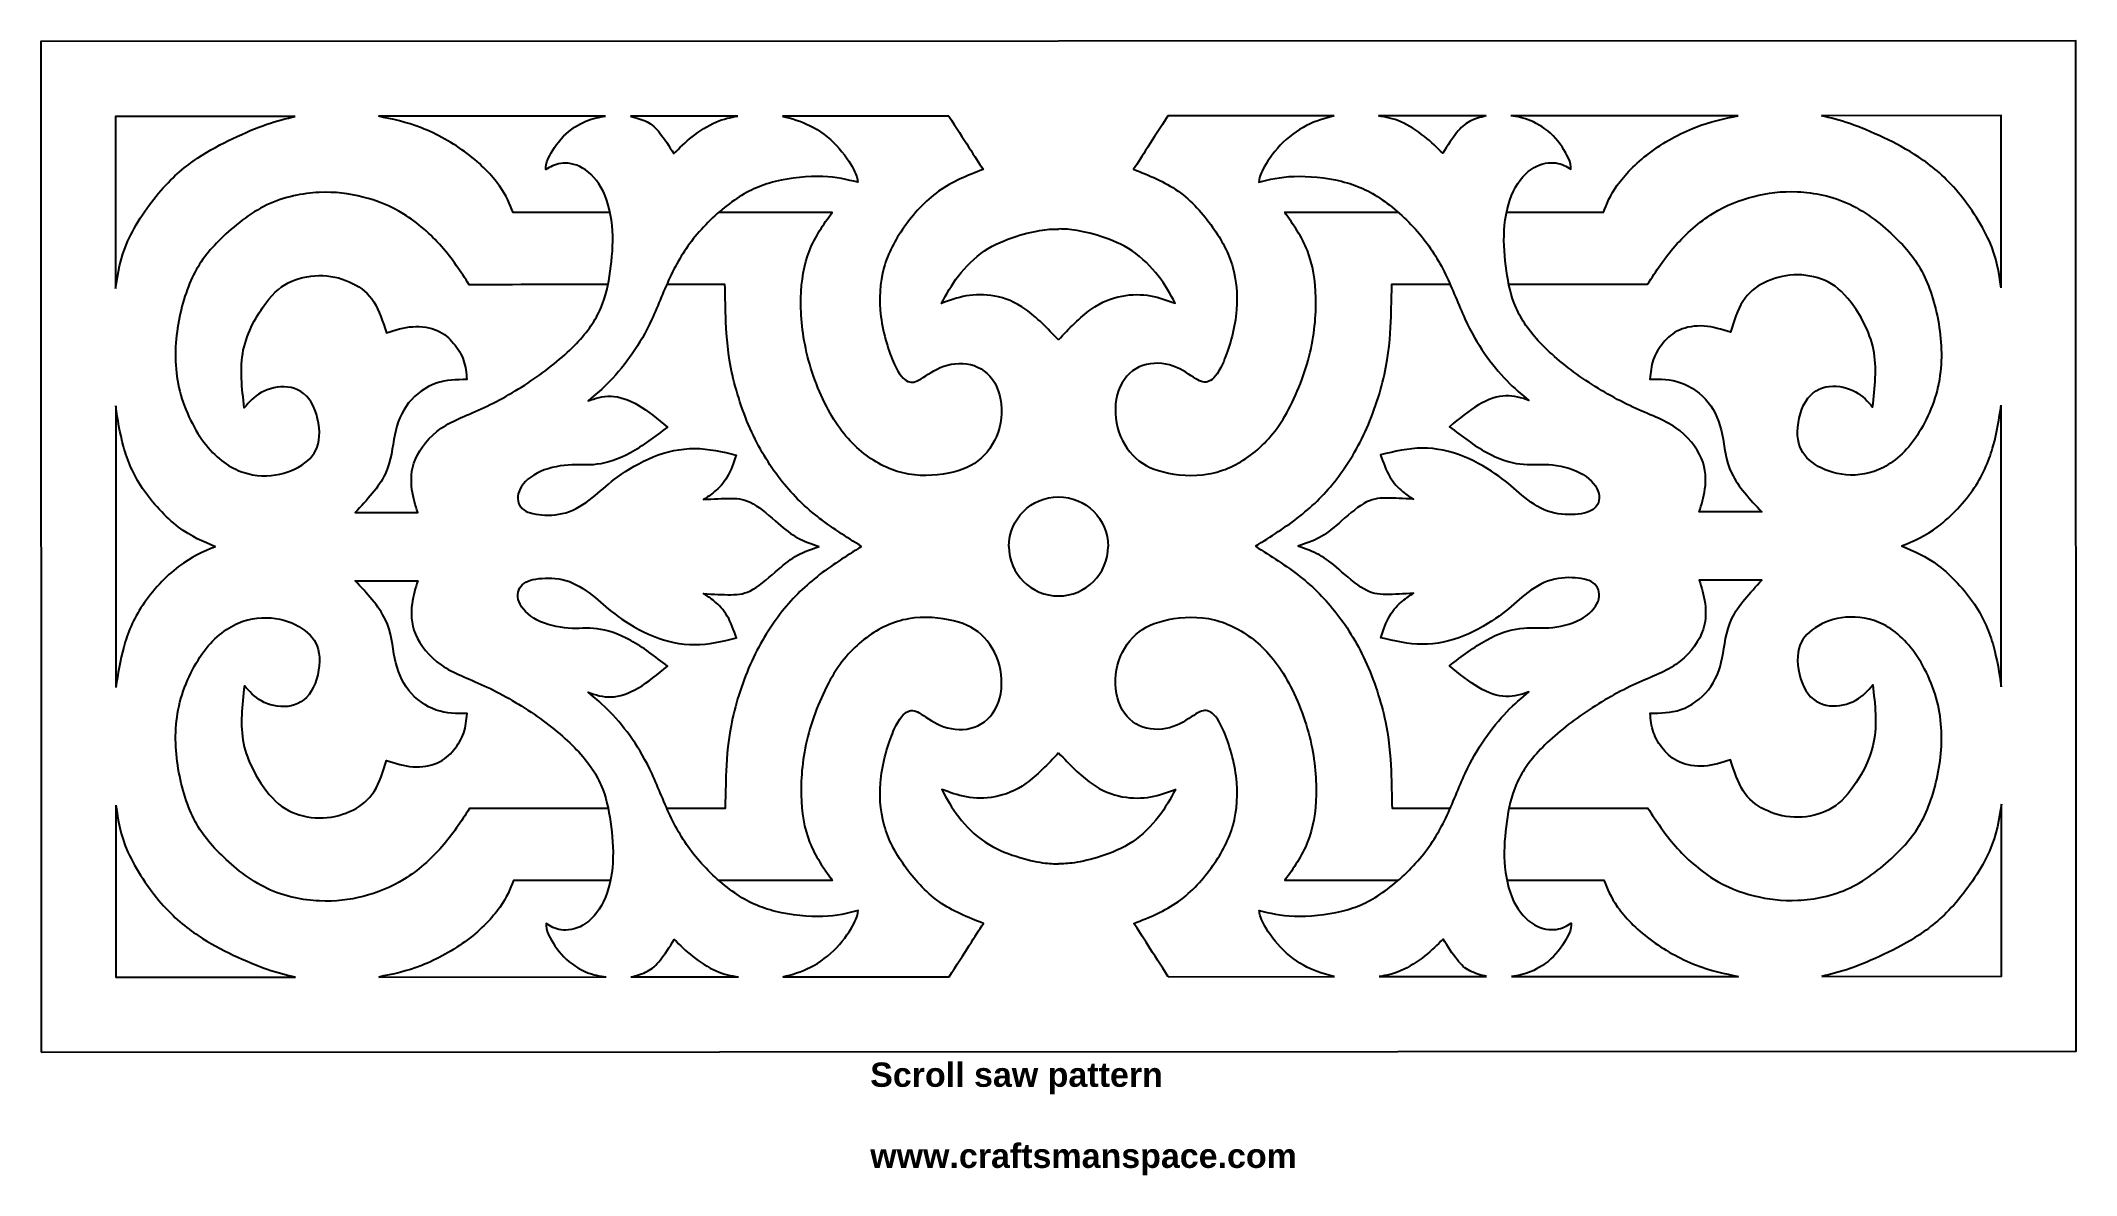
# Model space of a CAD drawing. Header units: centimetres. Extents: x -41.1 to 42.6, y -5.6 to 41.
import ezdxf

# ---------------------------------------------------------------- set-up
doc = ezdxf.new("R2010")
doc.units = ezdxf.units.CM
doc.header["$MEASUREMENT"] = 0
doc.layers.add('Layer 1', color=7, linetype='Continuous')

msp = doc.modelspace()

# ---------------------------------------------------------------- texts
at = {"insert": (-7, -1), "char_height": 1, "width": 13.5, "attachment_point": 1}
msp.add_mtext('\\fArial|b1|i0|c0|p34;Scroll saw pattern\\P\\Pwww.craftsmanspace.com\\P}', dxfattribs=at)

# ---------------------------------------------------------------- linework, layer by layer
at = {"layer": 'Layer 1'}
for points, knots in [([(-41.091, -0.57), (-41.091, -0.57), (-41.11, 40.966), (-41.11, 40.966), (-41.11, 40.966), (-41.11, 40.966), (42.576, 41.004), (42.576, 41.004), (42.576, 41.004), (42.576, 41.004), (42.595, -0.532), (42.595, -0.532), (42.595, -0.532), (42.595, -0.532), (-41.091, -0.57), (-41.091, -0.57)], [0, 0, 0, 0, 0.2, 0.2, 0.2, 0.2, 0.4, 0.4, 0.4, 0.4, 0.6, 0.6, 0.6, 0.6, 1, 1, 1, 1]), ([(-30.648, 37.894), (-30.648, 37.894), (-38.032, 37.891), (-38.032, 37.891), (-38.032, 37.891), (-38.032, 37.891), (-38.029, 30.814), (-38.029, 30.814)], [0, 0, 0, 0, 0.333333, 0.333333, 0.333333, 0.333333, 1, 1, 1, 1]), ([(-38.029, 30.814), (-37.939, 31.43), (-37.85, 32.045), (-37.536, 32.75), (-37.536, 32.75), (-37.222, 33.455), (-36.684, 34.251), (-36.165, 34.85), (-36.165, 34.85), (-35.646, 35.45), (-35.146, 35.854), (-34.656, 36.181), (-34.656, 36.181), (-34.166, 36.508), (-33.685, 36.758), (-33.205, 36.986), (-33.205, 36.986), (-32.724, 37.214), (-32.243, 37.419), (-31.817, 37.567), (-31.817, 37.567), (-31.391, 37.714), (-31.019, 37.804), (-30.648, 37.894)], [0, 0, 0, 0, 0.142857, 0.142857, 0.142857, 0.142857, 0.285714, 0.285714, 0.285714, 0.285714, 0.428571, 0.428571, 0.428571, 0.428571, 0.571429, 0.571429, 0.571429, 0.571429, 0.714286, 0.714286, 0.714286, 0.714286, 1, 1, 1, 1]), ([(-17.785, 30.977), (-19.687, 30.976), (-21.589, 30.976), (-23.491, 30.975), (-23.491, 30.975), (-23.837, 31.507), (-24.184, 32.039), (-24.629, 32.545), (-24.629, 32.545), (-25.075, 33.051), (-25.62, 33.531), (-26.175, 33.877), (-26.175, 33.877), (-26.729, 34.223), (-27.294, 34.434), (-27.861, 34.578), (-27.861, 34.578), (-28.428, 34.722), (-28.999, 34.799), (-29.665, 34.767), (-29.665, 34.767), (-30.332, 34.734), (-31.095, 34.593), (-31.806, 34.253), (-31.806, 34.253), (-32.517, 33.913), (-33.177, 33.374), (-33.693, 32.871), (-33.693, 32.871), (-34.209, 32.367), (-34.58, 31.899), (-34.878, 31.268), (-34.878, 31.268), (-35.176, 30.636), (-35.4, 29.841), (-35.505, 29.034), (-35.505, 29.034), (-35.611, 28.226), (-35.597, 27.405), (-35.389, 26.592), (-35.389, 26.592), (-35.18, 25.778), (-34.776, 24.97), (-34.311, 24.387), (-34.311, 24.387), (-33.846, 23.804), (-33.32, 23.445), (-32.795, 23.266), (-32.795, 23.266), (-32.269, 23.087), (-31.743, 23.087), (-31.282, 23.187), (-31.282, 23.187), (-30.82, 23.286), (-30.423, 23.485), (-30.138, 23.738), (-30.138, 23.738), (-29.853, 23.992), (-29.68, 24.299), (-29.654, 24.742), (-29.654, 24.742), (-29.629, 25.184), (-29.751, 25.761), (-29.988, 26.145), (-29.988, 26.145), (-30.226, 26.53), (-30.578, 26.722), (-30.956, 26.767), (-30.956, 26.767), (-31.335, 26.811), (-31.738, 26.709), (-32.04, 26.542), (-32.04, 26.542), (-32.341, 26.375), (-32.539, 26.144), (-32.738, 25.913), (-32.738, 25.913), (-32.835, 26.721), (-32.931, 27.528), (-32.778, 28.282), (-32.778, 28.282), (-32.624, 29.035), (-32.221, 29.734), (-31.859, 30.211), (-31.859, 30.211), (-31.497, 30.689), (-31.176, 30.946), (-30.789, 31.116), (-30.789, 31.116), (-30.401, 31.286), (-29.946, 31.369), (-29.507, 31.35), (-29.507, 31.35), (-29.068, 31.331), (-28.644, 31.21), (-28.286, 31.03), (-28.286, 31.03), (-27.926, 30.851), (-27.632, 30.614), (-27.41, 30.265), (-27.41, 30.265), (-27.189, 29.916), (-27.041, 29.454), (-26.894, 28.993), (-26.894, 28.993), (-26.535, 29.108), (-26.176, 29.224), (-25.814, 29.249), (-25.814, 29.249), (-25.452, 29.275), (-25.086, 29.211), (-24.801, 29.087), (-24.801, 29.087), (-24.516, 28.962), (-24.31, 28.776), (-24.134, 28.564), (-24.134, 28.564), (-23.958, 28.353), (-23.81, 28.116), (-23.723, 27.863), (-23.723, 27.863), (-23.637, 27.61), (-23.611, 27.34), (-23.585, 27.071), (-23.585, 27.071), (-24.008, 27.071), (-24.431, 27.071), (-24.851, 26.923), (-24.851, 26.923), (-25.271, 26.776), (-25.688, 26.481), (-25.982, 26.112), (-25.982, 26.112), (-26.277, 25.743), (-26.45, 25.301), (-26.552, 24.798), (-26.552, 24.798), (-26.654, 24.294), (-26.686, 23.73), (-26.945, 23.189), (-26.945, 23.189), (-27.205, 22.647), (-27.692, 22.127), (-28.179, 21.608), (-28.179, 21.608), (-27.32, 21.608), (-26.461, 21.609), (-25.602, 21.609), (-25.602, 21.609), (-25.698, 21.904), (-25.795, 22.199), (-25.843, 22.561), (-25.843, 22.561), (-25.891, 22.923), (-25.891, 23.352), (-25.702, 23.804), (-25.702, 23.804), (-25.513, 24.256), (-25.135, 24.731), (-24.642, 25.071), (-24.642, 25.071), (-24.149, 25.411), (-23.54, 25.616), (-22.877, 25.924), (-22.877, 25.924), (-22.213, 26.232), (-21.496, 26.643), (-20.829, 27.101), (-20.829, 27.101), (-20.163, 27.56), (-19.548, 28.067), (-19.08, 28.557), (-19.08, 28.557), (-18.612, 29.048), (-18.292, 29.522), (-18.081, 30.009), (-18.081, 30.009), (-17.869, 30.497), (-17.767, 30.997), (-17.69, 31.529), (-17.69, 31.529), (-17.614, 32.061), (-17.563, 32.625), (-17.598, 33.195), (-17.598, 33.195), (-17.634, 33.766), (-17.756, 34.342), (-17.974, 34.798), (-17.974, 34.798), (-18.192, 35.253), (-18.506, 35.586), (-18.827, 35.771), (-18.827, 35.771), (-19.147, 35.957), (-19.474, 35.996), (-19.727, 35.96), (-19.727, 35.96), (-19.981, 35.925), (-20.16, 35.816), (-20.339, 35.707), (-20.339, 35.707), (-20.339, 35.828), (-20.34, 35.95), (-20.228, 36.191), (-20.228, 36.191), (-20.115, 36.431), (-19.891, 36.79), (-19.609, 37.075), (-19.609, 37.075), (-19.327, 37.361), (-18.988, 37.573), (-18.69, 37.698), (-18.69, 37.698), (-18.392, 37.823), (-18.135, 37.861), (-17.879, 37.9)], [0, 0, 0, 0, 0.018182, 0.018182, 0.018182, 0.018182, 0.036364, 0.036364, 0.036364, 0.036364, 0.054545, 0.054545, 0.054545, 0.054545, 0.072727, 0.072727, 0.072727, 0.072727, 0.090909, 0.090909, 0.090909, 0.090909, 0.109091, 0.109091, 0.109091, 0.109091, 0.127273, 0.127273, 0.127273, 0.127273, 0.145455, 0.145455, 0.145455, 0.145455, 0.163636, 0.163636, 0.163636, 0.163636, 0.181818, 0.181818, 0.181818, 0.181818, 0.2, 0.2, 0.2, 0.2, 0.218182, 0.218182, 0.218182, 0.218182, 0.236364, 0.236364, 0.236364, 0.236364, 0.254545, 0.254545, 0.254545, 0.254545, 0.272727, 0.272727, 0.272727, 0.272727, 0.290909, 0.290909, 0.290909, 0.290909, 0.309091, 0.309091, 0.309091, 0.309091, 0.327273, 0.327273, 0.327273, 0.327273, 0.345455, 0.345455, 0.345455, 0.345455, 0.363636, 0.363636, 0.363636, 0.363636, 0.381818, 0.381818, 0.381818, 0.381818, 0.4, 0.4, 0.4, 0.4, 0.418182, 0.418182, 0.418182, 0.418182, 0.436364, 0.436364, 0.436364, 0.436364, 0.454545, 0.454545, 0.454545, 0.454545, 0.472727, 0.472727, 0.472727, 0.472727, 0.490909, 0.490909, 0.490909, 0.490909, 0.509091, 0.509091, 0.509091, 0.509091, 0.527273, 0.527273, 0.527273, 0.527273, 0.545455, 0.545455, 0.545455, 0.545455, 0.563636, 0.563636, 0.563636, 0.563636, 0.581818, 0.581818, 0.581818, 0.581818, 0.6, 0.6, 0.6, 0.6, 0.618182, 0.618182, 0.618182, 0.618182, 0.636364, 0.636364, 0.636364, 0.636364, 0.654545, 0.654545, 0.654545, 0.654545, 0.672727, 0.672727, 0.672727, 0.672727, 0.690909, 0.690909, 0.690909, 0.690909, 0.709091, 0.709091, 0.709091, 0.709091, 0.727273, 0.727273, 0.727273, 0.727273, 0.745455, 0.745455, 0.745455, 0.745455, 0.763636, 0.763636, 0.763636, 0.763636, 0.781818, 0.781818, 0.781818, 0.781818, 0.8, 0.8, 0.8, 0.8, 0.818182, 0.818182, 0.818182, 0.818182, 0.836364, 0.836364, 0.836364, 0.836364, 0.854545, 0.854545, 0.854545, 0.854545, 0.872727, 0.872727, 0.872727, 0.872727, 0.890909, 0.890909, 0.890909, 0.890909, 0.909091, 0.909091, 0.909091, 0.909091, 0.927273, 0.927273, 0.927273, 0.927273, 0.945455, 0.945455, 0.945455, 0.945455, 0.963636, 0.963636, 0.963636, 0.963636, 1, 1, 1, 1]), ([(-17.696, 33.939), (-19.025, 33.938), (-20.355, 33.938), (-21.685, 33.937), (-21.685, 33.937), (-21.82, 34.283), (-21.954, 34.629), (-22.249, 35.042), (-22.249, 35.042), (-22.544, 35.456), (-23, 35.936), (-23.57, 36.365), (-23.57, 36.365), (-24.141, 36.795), (-24.827, 37.172), (-25.455, 37.419), (-25.455, 37.419), (-26.084, 37.665), (-26.654, 37.78), (-27.225, 37.896)], [0, 0, 0, 0, 0.166667, 0.166667, 0.166667, 0.166667, 0.333333, 0.333333, 0.333333, 0.333333, 0.5, 0.5, 0.5, 0.5, 0.666667, 0.666667, 0.666667, 0.666667, 1, 1, 1, 1]), ([(-10.61, 37.903), (-10.232, 37.804), (-9.854, 37.705), (-9.472, 37.511), (-9.472, 37.511), (-9.091, 37.318), (-8.706, 37.029), (-8.389, 36.696), (-8.389, 36.696), (-8.071, 36.363), (-7.821, 35.985), (-7.686, 35.725), (-7.686, 35.725), (-7.552, 35.466), (-7.532, 35.325), (-7.513, 35.184), (-7.513, 35.184), (-7.943, 35.293), (-8.372, 35.401), (-8.955, 35.42), (-8.955, 35.42), (-9.539, 35.439), (-10.276, 35.368), (-10.904, 35.214), (-10.904, 35.214), (-11.532, 35.06), (-12.051, 34.823), (-12.586, 34.451), (-12.586, 34.451), (-13.121, 34.079), (-13.672, 33.572), (-14.114, 33.05), (-14.114, 33.05), (-14.556, 32.527), (-14.889, 31.988), (-15.181, 31.386), (-15.181, 31.386), (-15.472, 30.783), (-15.722, 30.116), (-15.978, 29.559), (-15.978, 29.559), (-16.234, 29.001), (-16.497, 28.552), (-16.785, 28.135), (-16.785, 28.135), (-17.073, 27.718), (-17.387, 27.334), (-17.695, 27.016), (-17.695, 27.016), (-18.002, 26.699), (-18.303, 26.449), (-18.604, 26.199), (-18.604, 26.199), (-18.303, 26.301), (-18.002, 26.404), (-17.659, 26.391), (-17.659, 26.391), (-17.316, 26.379), (-16.931, 26.251), (-16.537, 26.02), (-16.537, 26.02), (-16.143, 25.79), (-15.739, 25.456), (-15.335, 25.123), (-15.335, 25.123), (-15.847, 24.732), (-16.36, 24.341), (-16.854, 24.068), (-16.854, 24.068), (-17.347, 23.796), (-17.821, 23.641), (-18.235, 23.59), (-18.235, 23.59), (-18.648, 23.539), (-19.001, 23.59), (-19.42, 23.561), (-19.42, 23.561), (-19.84, 23.532), (-20.327, 23.422), (-20.702, 23.227), (-20.702, 23.227), (-21.077, 23.031), (-21.34, 22.749), (-21.442, 22.476), (-21.442, 22.476), (-21.545, 22.204), (-21.487, 21.941), (-21.314, 21.775), (-21.314, 21.775), (-21.141, 21.608), (-20.852, 21.538), (-20.506, 21.512), (-20.506, 21.512), (-20.16, 21.487), (-19.756, 21.506), (-19.371, 21.647), (-19.371, 21.647), (-18.987, 21.789), (-18.622, 22.051), (-18.314, 22.305), (-18.314, 22.305), (-18.007, 22.558), (-17.757, 22.802), (-17.372, 23.081), (-17.372, 23.081), (-16.988, 23.36), (-16.469, 23.674), (-15.921, 23.896), (-15.921, 23.896), (-15.373, 24.117), (-14.796, 24.245), (-14.222, 24.242), (-14.222, 24.242), (-13.649, 24.24), (-13.078, 24.105), (-12.508, 23.971), (-12.508, 23.971), (-12.616, 23.65), (-12.725, 23.33), (-12.879, 23.07), (-12.879, 23.07), (-13.033, 22.81), (-13.231, 22.612), (-13.401, 22.467), (-13.401, 22.467), (-13.571, 22.323), (-13.712, 22.233), (-13.853, 22.143), (-13.853, 22.143), (-13.455, 22.169), (-13.058, 22.195), (-12.728, 22.192), (-12.728, 22.192), (-12.398, 22.189), (-12.135, 22.157), (-11.811, 21.968), (-11.811, 21.968), (-11.487, 21.779), (-11.103, 21.433), (-10.795, 21.167), (-10.795, 21.167), (-10.487, 20.901), (-10.256, 20.716), (-9.987, 20.57), (-9.987, 20.57), (-9.718, 20.424), (-9.41, 20.318), (-9.102, 20.213)], [0, 0, 0, 0, 0.026316, 0.026316, 0.026316, 0.026316, 0.052632, 0.052632, 0.052632, 0.052632, 0.078947, 0.078947, 0.078947, 0.078947, 0.105263, 0.105263, 0.105263, 0.105263, 0.131579, 0.131579, 0.131579, 0.131579, 0.157895, 0.157895, 0.157895, 0.157895, 0.184211, 0.184211, 0.184211, 0.184211, 0.210526, 0.210526, 0.210526, 0.210526, 0.236842, 0.236842, 0.236842, 0.236842, 0.263158, 0.263158, 0.263158, 0.263158, 0.289474, 0.289474, 0.289474, 0.289474, 0.315789, 0.315789, 0.315789, 0.315789, 0.342105, 0.342105, 0.342105, 0.342105, 0.368421, 0.368421, 0.368421, 0.368421, 0.394737, 0.394737, 0.394737, 0.394737, 0.421053, 0.421053, 0.421053, 0.421053, 0.447368, 0.447368, 0.447368, 0.447368, 0.473684, 0.473684, 0.473684, 0.473684, 0.5, 0.5, 0.5, 0.5, 0.526316, 0.526316, 0.526316, 0.526316, 0.552632, 0.552632, 0.552632, 0.552632, 0.578947, 0.578947, 0.578947, 0.578947, 0.605263, 0.605263, 0.605263, 0.605263, 0.631579, 0.631579, 0.631579, 0.631579, 0.657895, 0.657895, 0.657895, 0.657895, 0.684211, 0.684211, 0.684211, 0.684211, 0.710526, 0.710526, 0.710526, 0.710526, 0.736842, 0.736842, 0.736842, 0.736842, 0.763158, 0.763158, 0.763158, 0.763158, 0.789474, 0.789474, 0.789474, 0.789474, 0.815789, 0.815789, 0.815789, 0.815789, 0.842105, 0.842105, 0.842105, 0.842105, 0.868421, 0.868421, 0.868421, 0.868421, 0.894737, 0.894737, 0.894737, 0.894737, 0.921053, 0.921053, 0.921053, 0.921053, 0.947368, 0.947368, 0.947368, 0.947368, 1, 1, 1, 1]), ([(-16.86, 37.9), (-16.616, 37.836), (-16.373, 37.772), (-16.174, 37.67), (-16.174, 37.67), (-15.975, 37.568), (-15.821, 37.426), (-15.645, 37.202), (-15.645, 37.202), (-15.469, 36.978), (-15.27, 36.67), (-15.071, 36.363), (-15.071, 36.363), (-14.84, 36.594), (-14.61, 36.825), (-14.318, 37.055), (-14.318, 37.055), (-14.026, 37.286), (-13.674, 37.517), (-13.35, 37.658), (-13.35, 37.658), (-13.027, 37.799), (-12.732, 37.851), (-12.437, 37.902)], [0, 0, 0, 0, 0.142857, 0.142857, 0.142857, 0.142857, 0.285714, 0.285714, 0.285714, 0.285714, 0.428571, 0.428571, 0.428571, 0.428571, 0.571429, 0.571429, 0.571429, 0.571429, 0.714286, 0.714286, 0.714286, 0.714286, 1, 1, 1, 1]), ([(-3.765, 37.906), (-3.47, 37.445), (-3.175, 36.983), (-2.94, 36.618), (-2.94, 36.618), (-2.706, 36.253), (-2.533, 35.984), (-2.36, 35.715), (-2.36, 35.715), (-2.994, 35.464), (-3.629, 35.214), (-4.186, 34.817), (-4.186, 34.817), (-4.744, 34.419), (-5.224, 33.874), (-5.605, 33.338), (-5.605, 33.338), (-5.987, 32.803), (-6.268, 32.277), (-6.435, 31.672), (-6.435, 31.672), (-6.601, 31.066), (-6.652, 30.38), (-6.559, 29.662), (-6.559, 29.662), (-6.466, 28.944), (-6.228, 28.194), (-6.016, 27.726), (-6.016, 27.726), (-5.805, 27.259), (-5.619, 27.073), (-5.452, 26.999), (-5.452, 26.999), (-5.285, 26.926), (-5.138, 26.964), (-4.907, 27.105), (-4.907, 27.105), (-4.676, 27.246), (-4.362, 27.49), (-3.975, 27.625), (-3.975, 27.625), (-3.587, 27.76), (-3.126, 27.785), (-2.728, 27.648), (-2.728, 27.648), (-2.331, 27.51), (-1.997, 27.209), (-1.802, 26.783), (-1.802, 26.783), (-1.606, 26.357), (-1.548, 25.806), (-1.644, 25.293), (-1.644, 25.293), (-1.74, 24.78), (-1.989, 24.305), (-2.313, 23.962), (-2.313, 23.962), (-2.637, 23.619), (-3.034, 23.408), (-3.572, 23.273), (-3.572, 23.273), (-4.111, 23.138), (-4.79, 23.08), (-5.421, 23.189), (-5.421, 23.189), (-6.053, 23.297), (-6.636, 23.573), (-7.162, 23.963), (-7.162, 23.963), (-7.688, 24.354), (-8.156, 24.86), (-8.573, 25.565), (-8.573, 25.565), (-8.99, 26.27), (-9.356, 27.174), (-9.574, 28.029), (-9.574, 28.029), (-9.792, 28.885), (-9.863, 29.693), (-9.847, 30.42), (-9.847, 30.42), (-9.832, 31.148), (-9.729, 31.795), (-9.502, 32.369), (-9.502, 32.369), (-9.275, 32.943), (-8.923, 33.443), (-8.57, 33.943), (-8.57, 33.943), (-10.125, 33.942), (-11.68, 33.941), (-13.235, 33.941)], [0, 0, 0, 0, 0.041667, 0.041667, 0.041667, 0.041667, 0.083333, 0.083333, 0.083333, 0.083333, 0.125, 0.125, 0.125, 0.125, 0.166667, 0.166667, 0.166667, 0.166667, 0.208333, 0.208333, 0.208333, 0.208333, 0.25, 0.25, 0.25, 0.25, 0.291667, 0.291667, 0.291667, 0.291667, 0.333333, 0.333333, 0.333333, 0.333333, 0.375, 0.375, 0.375, 0.375, 0.416667, 0.416667, 0.416667, 0.416667, 0.458333, 0.458333, 0.458333, 0.458333, 0.5, 0.5, 0.5, 0.5, 0.541667, 0.541667, 0.541667, 0.541667, 0.583333, 0.583333, 0.583333, 0.583333, 0.625, 0.625, 0.625, 0.625, 0.666667, 0.666667, 0.666667, 0.666667, 0.708333, 0.708333, 0.708333, 0.708333, 0.75, 0.75, 0.75, 0.75, 0.791667, 0.791667, 0.791667, 0.791667, 0.833333, 0.833333, 0.833333, 0.833333, 0.875, 0.875, 0.875, 0.875, 0.916667, 0.916667, 0.916667, 0.916667, 1, 1, 1, 1]), ([(5.234, 37.91), (4.939, 37.449), (4.645, 36.987), (4.411, 36.622), (4.411, 36.622), (4.177, 36.256), (4.004, 35.987), (3.831, 35.718), (3.831, 35.718), (4.466, 35.468), (5.101, 35.218), (5.658, 34.821), (5.658, 34.821), (6.216, 34.424), (6.697, 33.879), (7.079, 33.344), (7.079, 33.344), (7.461, 32.809), (7.743, 32.284), (7.91, 31.678), (7.91, 31.678), (8.077, 31.072), (8.128, 30.386), (8.036, 29.669), (8.036, 29.669), (7.943, 28.951), (7.706, 28.201), (7.495, 27.733), (7.495, 27.733), (7.284, 27.265), (7.098, 27.079), (6.931, 27.005), (6.931, 27.005), (6.765, 26.931), (6.617, 26.969), (6.386, 27.11), (6.386, 27.11), (6.155, 27.251), (5.841, 27.495), (5.453, 27.629), (5.453, 27.629), (5.066, 27.763), (4.604, 27.789), (4.207, 27.651), (4.207, 27.651), (3.809, 27.513), (3.476, 27.212), (3.281, 26.785), (3.281, 26.785), (3.086, 26.359), (3.028, 25.808), (3.124, 25.295), (3.124, 25.295), (3.221, 24.782), (3.471, 24.308), (3.795, 23.965), (3.795, 23.965), (4.119, 23.622), (4.516, 23.411), (5.055, 23.277), (5.055, 23.277), (5.593, 23.142), (6.273, 23.085), (6.904, 23.194), (6.904, 23.194), (7.535, 23.303), (8.119, 23.579), (8.644, 23.971), (8.644, 23.971), (9.169, 24.362), (9.637, 24.868), (10.053, 25.574), (10.053, 25.574), (10.47, 26.279), (10.835, 27.183), (11.052, 28.039), (11.052, 28.039), (11.27, 28.894), (11.34, 29.702), (11.323, 30.43), (11.323, 30.43), (11.307, 31.157), (11.204, 31.804), (10.977, 32.378), (10.977, 32.378), (10.749, 32.952), (10.396, 33.451), (10.043, 33.951), (10.043, 33.951), (11.598, 33.952), (13.153, 33.953), (14.708, 33.953)], [0, 0, 0, 0, 0.041667, 0.041667, 0.041667, 0.041667, 0.083333, 0.083333, 0.083333, 0.083333, 0.125, 0.125, 0.125, 0.125, 0.166667, 0.166667, 0.166667, 0.166667, 0.208333, 0.208333, 0.208333, 0.208333, 0.25, 0.25, 0.25, 0.25, 0.291667, 0.291667, 0.291667, 0.291667, 0.333333, 0.333333, 0.333333, 0.333333, 0.375, 0.375, 0.375, 0.375, 0.416667, 0.416667, 0.416667, 0.416667, 0.458333, 0.458333, 0.458333, 0.458333, 0.5, 0.5, 0.5, 0.5, 0.541667, 0.541667, 0.541667, 0.541667, 0.583333, 0.583333, 0.583333, 0.583333, 0.625, 0.625, 0.625, 0.625, 0.666667, 0.666667, 0.666667, 0.666667, 0.708333, 0.708333, 0.708333, 0.708333, 0.75, 0.75, 0.75, 0.75, 0.791667, 0.791667, 0.791667, 0.791667, 0.833333, 0.833333, 0.833333, 0.833333, 0.875, 0.875, 0.875, 0.875, 0.916667, 0.916667, 0.916667, 0.916667, 1, 1, 1, 1]), ([(12.08, 37.913), (11.701, 37.814), (11.323, 37.714), (10.942, 37.52), (10.942, 37.52), (10.561, 37.326), (10.176, 37.038), (9.859, 36.704), (9.859, 36.704), (9.542, 36.371), (9.292, 35.993), (9.158, 35.733), (9.158, 35.733), (9.023, 35.473), (9.004, 35.332), (8.985, 35.191), (8.985, 35.191), (9.414, 35.3), (9.844, 35.41), (10.427, 35.429), (10.427, 35.429), (11.01, 35.449), (11.747, 35.378), (12.376, 35.225), (12.376, 35.225), (13.004, 35.071), (13.523, 34.834), (14.059, 34.463), (14.059, 34.463), (14.594, 34.091), (15.145, 33.585), (15.588, 33.063), (15.588, 33.063), (16.03, 32.541), (16.364, 32.003), (16.656, 31.4), (16.656, 31.4), (16.948, 30.798), (17.198, 30.131), (17.455, 29.574), (17.455, 29.574), (17.711, 29.016), (17.974, 28.568), (18.263, 28.151), (18.263, 28.151), (18.552, 27.735), (18.866, 27.35), (19.174, 27.033), (19.174, 27.033), (19.481, 26.716), (19.783, 26.466), (20.084, 26.216), (20.084, 26.216), (19.783, 26.319), (19.482, 26.421), (19.139, 26.408), (19.139, 26.408), (18.796, 26.395), (18.411, 26.267), (18.017, 26.036), (18.017, 26.036), (17.623, 25.805), (17.219, 25.471), (16.816, 25.138), (16.816, 25.138), (17.329, 24.747), (17.842, 24.356), (18.335, 24.084), (18.335, 24.084), (18.829, 23.812), (19.303, 23.658), (19.717, 23.607), (19.717, 23.607), (20.13, 23.556), (20.483, 23.608), (20.903, 23.579), (20.903, 23.579), (21.323, 23.55), (21.81, 23.441), (22.185, 23.246), (22.185, 23.246), (22.56, 23.051), (22.823, 22.769), (22.925, 22.497), (22.925, 22.497), (23.028, 22.224), (22.971, 21.961), (22.798, 21.795), (22.798, 21.795), (22.625, 21.628), (22.336, 21.557), (21.99, 21.531), (21.99, 21.531), (21.644, 21.506), (21.24, 21.525), (20.855, 21.666), (20.855, 21.666), (20.471, 21.806), (20.105, 22.069), (19.798, 22.322), (19.798, 22.322), (19.49, 22.575), (19.24, 22.819), (18.855, 23.097), (18.855, 23.097), (18.47, 23.376), (17.951, 23.69), (17.403, 23.911), (17.403, 23.911), (16.855, 24.131), (16.278, 24.259), (15.704, 24.256), (15.704, 24.256), (15.13, 24.252), (14.56, 24.118), (13.99, 23.983), (13.99, 23.983), (14.099, 23.662), (14.208, 23.342), (14.362, 23.082), (14.362, 23.082), (14.516, 22.823), (14.714, 22.624), (14.884, 22.48), (14.884, 22.48), (15.054, 22.336), (15.195, 22.246), (15.336, 22.157), (15.336, 22.157), (14.939, 22.182), (14.542, 22.207), (14.211, 22.204), (14.211, 22.204), (13.881, 22.201), (13.619, 22.169), (13.295, 21.979), (13.295, 21.979), (12.971, 21.79), (12.587, 21.444), (12.279, 21.178), (12.279, 21.178), (11.972, 20.912), (11.741, 20.726), (11.472, 20.58), (11.472, 20.58), (11.203, 20.434), (10.895, 20.328), (10.588, 20.222)], [0, 0, 0, 0, 0.026316, 0.026316, 0.026316, 0.026316, 0.052632, 0.052632, 0.052632, 0.052632, 0.078947, 0.078947, 0.078947, 0.078947, 0.105263, 0.105263, 0.105263, 0.105263, 0.131579, 0.131579, 0.131579, 0.131579, 0.157895, 0.157895, 0.157895, 0.157895, 0.184211, 0.184211, 0.184211, 0.184211, 0.210526, 0.210526, 0.210526, 0.210526, 0.236842, 0.236842, 0.236842, 0.236842, 0.263158, 0.263158, 0.263158, 0.263158, 0.289474, 0.289474, 0.289474, 0.289474, 0.315789, 0.315789, 0.315789, 0.315789, 0.342105, 0.342105, 0.342105, 0.342105, 0.368421, 0.368421, 0.368421, 0.368421, 0.394737, 0.394737, 0.394737, 0.394737, 0.421053, 0.421053, 0.421053, 0.421053, 0.447368, 0.447368, 0.447368, 0.447368, 0.473684, 0.473684, 0.473684, 0.473684, 0.5, 0.5, 0.5, 0.5, 0.526316, 0.526316, 0.526316, 0.526316, 0.552632, 0.552632, 0.552632, 0.552632, 0.578947, 0.578947, 0.578947, 0.578947, 0.605263, 0.605263, 0.605263, 0.605263, 0.631579, 0.631579, 0.631579, 0.631579, 0.657895, 0.657895, 0.657895, 0.657895, 0.684211, 0.684211, 0.684211, 0.684211, 0.710526, 0.710526, 0.710526, 0.710526, 0.736842, 0.736842, 0.736842, 0.736842, 0.763158, 0.763158, 0.763158, 0.763158, 0.789474, 0.789474, 0.789474, 0.789474, 0.815789, 0.815789, 0.815789, 0.815789, 0.842105, 0.842105, 0.842105, 0.842105, 0.868421, 0.868421, 0.868421, 0.868421, 0.894737, 0.894737, 0.894737, 0.894737, 0.921053, 0.921053, 0.921053, 0.921053, 0.947368, 0.947368, 0.947368, 0.947368, 1, 1, 1, 1]), ([(18.329, 37.916), (18.086, 37.852), (17.842, 37.788), (17.643, 37.685), (17.643, 37.685), (17.445, 37.583), (17.291, 37.441), (17.115, 37.217), (17.115, 37.217), (16.939, 36.993), (16.74, 36.685), (16.542, 36.377), (16.542, 36.377), (16.311, 36.608), (16.08, 36.838), (15.788, 37.069), (15.788, 37.069), (15.496, 37.3), (15.144, 37.53), (14.82, 37.671), (14.82, 37.671), (14.496, 37.812), (14.201, 37.863), (13.906, 37.914)], [0, 0, 0, 0, 0.142857, 0.142857, 0.142857, 0.142857, 0.285714, 0.285714, 0.285714, 0.285714, 0.428571, 0.428571, 0.428571, 0.428571, 0.571429, 0.571429, 0.571429, 0.571429, 0.714286, 0.714286, 0.714286, 0.714286, 1, 1, 1, 1]), ([(19.26, 30.994), (21.162, 30.995), (23.064, 30.996), (24.967, 30.997), (24.967, 30.997), (25.312, 31.529), (25.658, 32.061), (26.104, 32.568), (26.104, 32.568), (26.549, 33.074), (27.093, 33.555), (27.648, 33.901), (27.648, 33.901), (28.202, 34.248), (28.766, 34.46), (29.333, 34.604), (29.333, 34.604), (29.9, 34.749), (30.471, 34.826), (31.137, 34.794), (31.137, 34.794), (31.804, 34.762), (32.567, 34.622), (33.279, 34.282), (33.279, 34.282), (33.99, 33.943), (34.651, 33.405), (35.167, 32.902), (35.167, 32.902), (35.683, 32.399), (36.055, 31.931), (36.353, 31.3), (36.353, 31.3), (36.652, 30.669), (36.877, 29.874), (36.983, 29.066), (36.983, 29.066), (37.089, 28.259), (37.076, 27.438), (36.868, 26.624), (36.868, 26.624), (36.66, 25.81), (36.257, 25.002), (35.792, 24.419), (35.792, 24.419), (35.328, 23.835), (34.803, 23.476), (34.277, 23.296), (34.277, 23.296), (33.752, 23.117), (33.226, 23.116), (32.764, 23.215), (32.764, 23.215), (32.303, 23.315), (31.905, 23.513), (31.62, 23.766), (31.62, 23.766), (31.335, 24.019), (31.161, 24.327), (31.136, 24.769), (31.136, 24.769), (31.11, 25.211), (31.231, 25.788), (31.468, 26.173), (31.468, 26.173), (31.705, 26.558), (32.058, 26.75), (32.436, 26.795), (32.436, 26.795), (32.814, 26.84), (33.218, 26.738), (33.519, 26.571), (33.519, 26.571), (33.821, 26.405), (34.019, 26.174), (34.218, 25.943), (34.218, 25.943), (34.314, 26.751), (34.41, 27.559), (34.256, 28.312), (34.256, 28.312), (34.101, 29.065), (33.697, 29.764), (33.335, 30.241), (33.335, 30.241), (32.973, 30.718), (32.652, 30.975), (32.264, 31.144), (32.264, 31.144), (31.876, 31.314), (31.421, 31.397), (30.982, 31.378), (30.982, 31.378), (30.543, 31.358), (30.12, 31.236), (29.761, 31.057), (29.761, 31.057), (29.402, 30.877), (29.107, 30.64), (28.886, 30.29), (28.886, 30.29), (28.665, 29.941), (28.518, 29.479), (28.371, 29.018), (28.371, 29.018), (28.012, 29.133), (27.653, 29.248), (27.291, 29.273), (27.291, 29.273), (26.929, 29.299), (26.563, 29.235), (26.278, 29.11), (26.278, 29.11), (25.993, 28.984), (25.788, 28.798), (25.612, 28.587), (25.612, 28.587), (25.436, 28.375), (25.288, 28.138), (25.202, 27.885), (25.202, 27.885), (25.115, 27.632), (25.09, 27.362), (25.064, 27.093), (25.064, 27.093), (25.487, 27.093), (25.911, 27.094), (26.33, 26.946), (26.33, 26.946), (26.75, 26.799), (27.167, 26.504), (27.462, 26.136), (27.462, 26.136), (27.757, 25.768), (27.93, 25.325), (28.033, 24.822), (28.033, 24.822), (28.136, 24.319), (28.168, 23.755), (28.428, 23.214), (28.428, 23.214), (28.688, 22.672), (29.175, 22.153), (29.663, 21.634), (29.663, 21.634), (28.804, 21.634), (27.945, 21.633), (27.086, 21.633), (27.086, 21.633), (27.182, 21.928), (27.278, 22.223), (27.326, 22.585), (27.326, 22.585), (27.374, 22.947), (27.374, 23.376), (27.184, 23.828), (27.184, 23.828), (26.995, 24.28), (26.617, 24.754), (26.123, 25.094), (26.123, 25.094), (25.629, 25.433), (25.02, 25.638), (24.357, 25.945), (24.357, 25.945), (23.693, 26.253), (22.975, 26.663), (22.308, 27.121), (22.308, 27.121), (21.641, 27.579), (21.026, 28.085), (20.558, 28.575), (20.558, 28.575), (20.09, 29.065), (19.769, 29.539), (19.557, 30.026), (19.557, 30.026), (19.345, 30.513), (19.243, 31.013), (19.165, 31.545), (19.165, 31.545), (19.088, 32.077), (19.037, 32.641), (19.072, 33.212), (19.072, 33.212), (19.107, 33.782), (19.228, 34.359), (19.446, 34.814), (19.446, 34.814), (19.664, 35.27), (19.978, 35.603), (20.298, 35.789), (20.298, 35.789), (20.618, 35.975), (20.945, 36.014), (21.198, 35.979), (21.198, 35.979), (21.452, 35.943), (21.631, 35.835), (21.811, 35.726), (21.811, 35.726), (21.811, 35.847), (21.811, 35.969), (21.698, 36.21), (21.698, 36.21), (21.586, 36.45), (21.362, 36.809), (21.079, 37.094), (21.079, 37.094), (20.797, 37.379), (20.457, 37.59), (20.159, 37.715), (20.159, 37.715), (19.861, 37.84), (19.605, 37.878), (19.348, 37.917)], [0, 0, 0, 0, 0.018182, 0.018182, 0.018182, 0.018182, 0.036364, 0.036364, 0.036364, 0.036364, 0.054545, 0.054545, 0.054545, 0.054545, 0.072727, 0.072727, 0.072727, 0.072727, 0.090909, 0.090909, 0.090909, 0.090909, 0.109091, 0.109091, 0.109091, 0.109091, 0.127273, 0.127273, 0.127273, 0.127273, 0.145455, 0.145455, 0.145455, 0.145455, 0.163636, 0.163636, 0.163636, 0.163636, 0.181818, 0.181818, 0.181818, 0.181818, 0.2, 0.2, 0.2, 0.2, 0.218182, 0.218182, 0.218182, 0.218182, 0.236364, 0.236364, 0.236364, 0.236364, 0.254545, 0.254545, 0.254545, 0.254545, 0.272727, 0.272727, 0.272727, 0.272727, 0.290909, 0.290909, 0.290909, 0.290909, 0.309091, 0.309091, 0.309091, 0.309091, 0.327273, 0.327273, 0.327273, 0.327273, 0.345455, 0.345455, 0.345455, 0.345455, 0.363636, 0.363636, 0.363636, 0.363636, 0.381818, 0.381818, 0.381818, 0.381818, 0.4, 0.4, 0.4, 0.4, 0.418182, 0.418182, 0.418182, 0.418182, 0.436364, 0.436364, 0.436364, 0.436364, 0.454545, 0.454545, 0.454545, 0.454545, 0.472727, 0.472727, 0.472727, 0.472727, 0.490909, 0.490909, 0.490909, 0.490909, 0.509091, 0.509091, 0.509091, 0.509091, 0.527273, 0.527273, 0.527273, 0.527273, 0.545455, 0.545455, 0.545455, 0.545455, 0.563636, 0.563636, 0.563636, 0.563636, 0.581818, 0.581818, 0.581818, 0.581818, 0.6, 0.6, 0.6, 0.6, 0.618182, 0.618182, 0.618182, 0.618182, 0.636364, 0.636364, 0.636364, 0.636364, 0.654545, 0.654545, 0.654545, 0.654545, 0.672727, 0.672727, 0.672727, 0.672727, 0.690909, 0.690909, 0.690909, 0.690909, 0.709091, 0.709091, 0.709091, 0.709091, 0.727273, 0.727273, 0.727273, 0.727273, 0.745455, 0.745455, 0.745455, 0.745455, 0.763636, 0.763636, 0.763636, 0.763636, 0.781818, 0.781818, 0.781818, 0.781818, 0.8, 0.8, 0.8, 0.8, 0.818182, 0.818182, 0.818182, 0.818182, 0.836364, 0.836364, 0.836364, 0.836364, 0.854545, 0.854545, 0.854545, 0.854545, 0.872727, 0.872727, 0.872727, 0.872727, 0.890909, 0.890909, 0.890909, 0.890909, 0.909091, 0.909091, 0.909091, 0.909091, 0.927273, 0.927273, 0.927273, 0.927273, 0.945455, 0.945455, 0.945455, 0.945455, 0.963636, 0.963636, 0.963636, 0.963636, 1, 1, 1, 1]), ([(19.168, 33.955), (20.498, 33.956), (21.828, 33.957), (23.158, 33.957), (23.158, 33.957), (23.292, 34.303), (23.427, 34.65), (23.721, 35.063), (23.721, 35.063), (24.016, 35.477), (24.471, 35.958), (25.041, 36.387), (25.041, 36.387), (25.611, 36.817), (26.297, 37.196), (26.925, 37.443), (26.925, 37.443), (27.553, 37.69), (28.124, 37.805), (28.694, 37.921)], [0, 0, 0, 0, 0.166667, 0.166667, 0.166667, 0.166667, 0.333333, 0.333333, 0.333333, 0.333333, 0.5, 0.5, 0.5, 0.5, 0.666667, 0.666667, 0.666667, 0.666667, 1, 1, 1, 1]), ([(39.504, 30.849), (39.504, 30.849), (39.501, 37.926), (39.501, 37.926), (39.501, 37.926), (39.501, 37.926), (32.117, 37.922), (32.117, 37.922)], [0, 0, 0, 0, 0.333333, 0.333333, 0.333333, 0.333333, 1, 1, 1, 1]), ([(39.504, 30.849), (39.414, 31.465), (39.324, 32.08), (39.01, 32.785), (39.01, 32.785), (38.695, 33.49), (38.157, 34.284), (37.637, 34.883), (37.637, 34.883), (37.118, 35.483), (36.618, 35.886), (36.127, 36.213), (36.127, 36.213), (35.637, 36.539), (35.156, 36.789), (34.675, 37.017), (34.675, 37.017), (34.194, 37.244), (33.713, 37.449), (33.287, 37.596), (33.287, 37.596), (32.861, 37.743), (32.489, 37.833), (32.117, 37.922)], [0, 0, 0, 0, 0.142857, 0.142857, 0.142857, 0.142857, 0.285714, 0.285714, 0.285714, 0.285714, 0.428571, 0.428571, 0.428571, 0.428571, 0.571429, 0.571429, 0.571429, 0.571429, 0.714286, 0.714286, 0.714286, 0.714286, 1, 1, 1, 1]), ([(0.739, 28.707), (0.29, 29.175), (-0.159, 29.643), (-0.598, 29.956), (-0.598, 29.956), (-1.037, 30.27), (-1.466, 30.43), (-1.88, 30.507), (-1.88, 30.507), (-2.293, 30.584), (-2.691, 30.577), (-3.053, 30.513), (-3.053, 30.513), (-3.415, 30.449), (-3.742, 30.327), (-4.069, 30.205), (-4.069, 30.205), (-3.864, 30.583), (-3.659, 30.961), (-3.37, 31.336), (-3.37, 31.336), (-3.082, 31.712), (-2.711, 32.084), (-2.299, 32.361), (-2.299, 32.361), (-1.887, 32.638), (-1.435, 32.821), (-1.015, 32.956), (-1.015, 32.956), (-0.596, 33.091), (-0.208, 33.178), (0.079, 33.221), (0.079, 33.221), (0.365, 33.264), (0.551, 33.264), (0.737, 33.264)], [0, 0, 0, 0, 0.1, 0.1, 0.1, 0.1, 0.2, 0.2, 0.2, 0.2, 0.3, 0.3, 0.3, 0.3, 0.4, 0.4, 0.4, 0.4, 0.5, 0.5, 0.5, 0.5, 0.6, 0.6, 0.6, 0.6, 0.7, 0.7, 0.7, 0.7, 0.8, 0.8, 0.8, 0.8, 1, 1, 1, 1]), ([(0.739, 28.707), (1.187, 29.175), (1.635, 29.643), (2.074, 29.958), (2.074, 29.958), (2.513, 30.272), (2.942, 30.432), (3.356, 30.509), (3.356, 30.509), (3.769, 30.587), (4.167, 30.58), (4.529, 30.516), (4.529, 30.516), (4.891, 30.452), (5.218, 30.331), (5.545, 30.209), (5.545, 30.209), (5.34, 30.587), (5.134, 30.965), (4.846, 31.34), (4.846, 31.34), (4.557, 31.715), (4.185, 32.087), (3.773, 32.364), (3.773, 32.364), (3.361, 32.641), (2.909, 32.823), (2.489, 32.958), (2.489, 32.958), (2.069, 33.092), (1.682, 33.178), (1.395, 33.222), (1.395, 33.222), (1.108, 33.265), (0.922, 33.265), (0.737, 33.264)], [0, 0, 0, 0, 0.1, 0.1, 0.1, 0.1, 0.2, 0.2, 0.2, 0.2, 0.3, 0.3, 0.3, 0.3, 0.4, 0.4, 0.4, 0.4, 0.5, 0.5, 0.5, 0.5, 0.6, 0.6, 0.6, 0.6, 0.7, 0.7, 0.7, 0.7, 0.8, 0.8, 0.8, 0.8, 1, 1, 1, 1]), ([(-7.353, 20.213), (-7.987, 20.611), (-8.622, 21.008), (-9.186, 21.453), (-9.186, 21.453), (-9.751, 21.898), (-10.244, 22.392), (-10.703, 22.984), (-10.703, 22.984), (-11.162, 23.577), (-11.585, 24.269), (-11.938, 25.067), (-11.938, 25.067), (-12.291, 25.865), (-12.573, 26.768), (-12.731, 27.576), (-12.731, 27.576), (-12.888, 28.384), (-12.92, 29.095), (-12.94, 29.646), (-12.94, 29.646), (-12.959, 30.198), (-12.966, 30.589), (-12.972, 30.98), (-12.972, 30.98), (-13.771, 30.979), (-14.57, 30.979), (-15.368, 30.978)], [0, 0, 0, 0, 0.125, 0.125, 0.125, 0.125, 0.25, 0.25, 0.25, 0.25, 0.375, 0.375, 0.375, 0.375, 0.5, 0.5, 0.5, 0.5, 0.625, 0.625, 0.625, 0.625, 0.75, 0.75, 0.75, 0.75, 1, 1, 1, 1]), ([(8.838, 20.221), (9.472, 20.619), (10.107, 21.016), (10.67, 21.462), (10.67, 21.462), (11.234, 21.908), (11.728, 22.402), (12.186, 22.995), (12.186, 22.995), (12.644, 23.588), (13.067, 24.28), (13.419, 25.078), (13.419, 25.078), (13.771, 25.877), (14.052, 26.78), (14.209, 27.588), (14.209, 27.588), (14.366, 28.396), (14.398, 29.107), (14.417, 29.659), (14.417, 29.659), (14.436, 30.21), (14.442, 30.601), (14.448, 30.992), (14.448, 30.992), (15.247, 30.992), (16.045, 30.993), (16.844, 30.993)], [0, 0, 0, 0, 0.125, 0.125, 0.125, 0.125, 0.25, 0.25, 0.25, 0.25, 0.375, 0.375, 0.375, 0.375, 0.5, 0.5, 0.5, 0.5, 0.625, 0.625, 0.625, 0.625, 0.75, 0.75, 0.75, 0.75, 1, 1, 1, 1]), ([(-33.928, 20.201), (-34.422, 20.406), (-34.915, 20.611), (-35.441, 21.012), (-35.441, 21.012), (-35.967, 21.412), (-36.525, 22.008), (-36.919, 22.594), (-36.919, 22.594), (-37.314, 23.18), (-37.545, 23.757), (-37.702, 24.321), (-37.702, 24.321), (-37.859, 24.885), (-37.943, 25.436), (-38.026, 25.988)], [0, 0, 0, 0, 0.2, 0.2, 0.2, 0.2, 0.4, 0.4, 0.4, 0.4, 0.6, 0.6, 0.6, 0.6, 1, 1, 1, 1]), ([(35.413, 20.233), (35.907, 20.438), (36.4, 20.643), (36.926, 21.044), (36.926, 21.044), (37.451, 21.445), (38.008, 22.042), (38.402, 22.628), (38.402, 22.628), (38.796, 23.215), (39.027, 23.792), (39.184, 24.356), (39.184, 24.356), (39.34, 24.92), (39.423, 25.471), (39.506, 26.023)], [0, 0, 0, 0, 0.2, 0.2, 0.2, 0.2, 0.4, 0.4, 0.4, 0.4, 0.6, 0.6, 0.6, 0.6, 1, 1, 1, 1]), ([(-1.296, 20.216), (-1.296, 21.342), (-0.384, 22.255), (0.742, 22.255), (0.742, 22.255), (1.867, 22.256), (2.78, 21.344), (2.781, 20.218)], [0, 0, 0, 0, 0.333333, 0.333333, 0.333333, 0.333333, 1, 1, 1, 1]), ([(-33.928, 20.201), (-34.421, 19.996), (-34.915, 19.791), (-35.44, 19.39), (-35.44, 19.39), (-35.966, 18.989), (-36.523, 18.393), (-36.917, 17.806), (-36.917, 17.806), (-37.311, 17.219), (-37.541, 16.642), (-37.698, 16.078), (-37.698, 16.078), (-37.855, 15.514), (-37.938, 14.963), (-38.021, 14.412)], [0, 0, 0, 0, 0.2, 0.2, 0.2, 0.2, 0.4, 0.4, 0.4, 0.4, 0.6, 0.6, 0.6, 0.6, 1, 1, 1, 1]), ([(-10.594, 2.521), (-10.216, 2.62), (-9.838, 2.72), (-9.457, 2.914), (-9.457, 2.914), (-9.075, 3.108), (-8.691, 3.396), (-8.374, 3.73), (-8.374, 3.73), (-8.057, 4.063), (-7.807, 4.442), (-7.672, 4.701), (-7.672, 4.701), (-7.538, 4.961), (-7.519, 5.102), (-7.499, 5.243), (-7.499, 5.243), (-7.929, 5.134), (-8.358, 5.025), (-8.942, 5.005), (-8.942, 5.005), (-9.525, 4.986), (-10.262, 5.056), (-10.89, 5.209), (-10.89, 5.209), (-11.518, 5.363), (-12.038, 5.6), (-12.573, 5.971), (-12.573, 5.971), (-13.109, 6.343), (-13.66, 6.849), (-14.103, 7.371), (-14.103, 7.371), (-14.545, 7.893), (-14.879, 8.432), (-15.171, 9.034), (-15.171, 9.034), (-15.462, 9.636), (-15.713, 10.303), (-15.969, 10.861), (-15.969, 10.861), (-16.226, 11.418), (-16.489, 11.867), (-16.778, 12.283), (-16.778, 12.283), (-17.066, 12.7), (-17.381, 13.084), (-17.688, 13.401), (-17.688, 13.401), (-17.996, 13.718), (-18.298, 13.968), (-18.599, 14.218), (-18.599, 14.218), (-18.298, 14.116), (-17.996, 14.013), (-17.653, 14.026), (-17.653, 14.026), (-17.31, 14.039), (-16.926, 14.168), (-16.532, 14.399), (-16.532, 14.399), (-16.138, 14.629), (-15.734, 14.963), (-15.33, 15.296), (-15.33, 15.296), (-15.843, 15.687), (-16.356, 16.078), (-16.85, 16.35), (-16.85, 16.35), (-17.344, 16.622), (-17.818, 16.776), (-18.232, 16.827), (-18.232, 16.827), (-18.645, 16.878), (-18.998, 16.827), (-19.417, 16.855), (-19.417, 16.855), (-19.837, 16.884), (-20.324, 16.993), (-20.7, 17.188), (-20.7, 17.188), (-21.075, 17.383), (-21.337, 17.665), (-21.44, 17.938), (-21.44, 17.938), (-21.543, 18.21), (-21.485, 18.473), (-21.312, 18.64), (-21.312, 18.64), (-21.139, 18.806), (-20.851, 18.877), (-20.505, 18.903), (-20.505, 18.903), (-20.159, 18.929), (-19.755, 18.91), (-19.37, 18.769), (-19.37, 18.769), (-18.986, 18.628), (-18.62, 18.365), (-18.312, 18.112), (-18.312, 18.112), (-18.004, 17.859), (-17.754, 17.616), (-17.37, 17.337), (-17.37, 17.337), (-16.985, 17.058), (-16.466, 16.745), (-15.917, 16.524), (-15.917, 16.524), (-15.369, 16.303), (-14.792, 16.175), (-14.219, 16.178), (-14.219, 16.178), (-13.645, 16.182), (-13.075, 16.317), (-12.504, 16.451), (-12.504, 16.451), (-12.613, 16.772), (-12.722, 17.092), (-12.876, 17.352), (-12.876, 17.352), (-13.03, 17.611), (-13.229, 17.81), (-13.399, 17.954), (-13.399, 17.954), (-13.569, 18.098), (-13.71, 18.188), (-13.851, 18.278), (-13.851, 18.278), (-13.454, 18.252), (-13.056, 18.227), (-12.726, 18.23), (-12.726, 18.23), (-12.396, 18.233), (-12.133, 18.266), (-11.81, 18.455), (-11.81, 18.455), (-11.486, 18.644), (-11.102, 18.99), (-10.794, 19.257), (-10.794, 19.257), (-10.486, 19.523), (-10.256, 19.709), (-9.987, 19.855), (-9.987, 19.855), (-9.718, 20.001), (-9.41, 20.107), (-9.102, 20.213)], [0, 0, 0, 0, 0.026316, 0.026316, 0.026316, 0.026316, 0.052632, 0.052632, 0.052632, 0.052632, 0.078947, 0.078947, 0.078947, 0.078947, 0.105263, 0.105263, 0.105263, 0.105263, 0.131579, 0.131579, 0.131579, 0.131579, 0.157895, 0.157895, 0.157895, 0.157895, 0.184211, 0.184211, 0.184211, 0.184211, 0.210526, 0.210526, 0.210526, 0.210526, 0.236842, 0.236842, 0.236842, 0.236842, 0.263158, 0.263158, 0.263158, 0.263158, 0.289474, 0.289474, 0.289474, 0.289474, 0.315789, 0.315789, 0.315789, 0.315789, 0.342105, 0.342105, 0.342105, 0.342105, 0.368421, 0.368421, 0.368421, 0.368421, 0.394737, 0.394737, 0.394737, 0.394737, 0.421053, 0.421053, 0.421053, 0.421053, 0.447368, 0.447368, 0.447368, 0.447368, 0.473684, 0.473684, 0.473684, 0.473684, 0.5, 0.5, 0.5, 0.5, 0.526316, 0.526316, 0.526316, 0.526316, 0.552632, 0.552632, 0.552632, 0.552632, 0.578947, 0.578947, 0.578947, 0.578947, 0.605263, 0.605263, 0.605263, 0.605263, 0.631579, 0.631579, 0.631579, 0.631579, 0.657895, 0.657895, 0.657895, 0.657895, 0.684211, 0.684211, 0.684211, 0.684211, 0.710526, 0.710526, 0.710526, 0.710526, 0.736842, 0.736842, 0.736842, 0.736842, 0.763158, 0.763158, 0.763158, 0.763158, 0.789474, 0.789474, 0.789474, 0.789474, 0.815789, 0.815789, 0.815789, 0.815789, 0.842105, 0.842105, 0.842105, 0.842105, 0.868421, 0.868421, 0.868421, 0.868421, 0.894737, 0.894737, 0.894737, 0.894737, 0.921053, 0.921053, 0.921053, 0.921053, 0.947368, 0.947368, 0.947368, 0.947368, 1, 1, 1, 1]), ([(-7.353, 20.213), (-7.987, 19.816), (-8.621, 19.418), (-9.185, 18.972), (-9.185, 18.972), (-9.749, 18.527), (-10.242, 18.033), (-10.7, 17.44), (-10.7, 17.44), (-11.158, 16.847), (-11.581, 16.154), (-11.933, 15.356), (-11.933, 15.356), (-12.286, 14.558), (-12.567, 13.654), (-12.724, 12.846), (-12.724, 12.846), (-12.881, 12.038), (-12.912, 11.327), (-12.931, 10.776), (-12.931, 10.776), (-12.95, 10.224), (-12.956, 9.833), (-12.963, 9.442), (-12.963, 9.442), (-13.761, 9.442), (-14.56, 9.442), (-15.359, 9.441)], [0, 0, 0, 0, 0.125, 0.125, 0.125, 0.125, 0.25, 0.25, 0.25, 0.25, 0.375, 0.375, 0.375, 0.375, 0.5, 0.5, 0.5, 0.5, 0.625, 0.625, 0.625, 0.625, 0.75, 0.75, 0.75, 0.75, 1, 1, 1, 1]), ([(-1.296, 20.216), (-1.295, 19.09), (-0.382, 18.178), (0.744, 18.179), (0.744, 18.179), (1.869, 18.179), (2.782, 19.092), (2.781, 20.218)], [0, 0, 0, 0, 0.333333, 0.333333, 0.333333, 0.333333, 1, 1, 1, 1]), ([(8.838, 20.221), (9.473, 19.824), (10.107, 19.426), (10.672, 18.981), (10.672, 18.981), (11.236, 18.536), (11.73, 18.043), (12.188, 17.45), (12.188, 17.45), (12.647, 16.857), (13.07, 16.165), (13.423, 15.367), (13.423, 15.367), (13.776, 14.569), (14.058, 13.666), (14.216, 12.858), (14.216, 12.858), (14.373, 12.051), (14.406, 11.339), (14.425, 10.788), (14.425, 10.788), (14.445, 10.237), (14.451, 9.846), (14.458, 9.455), (14.458, 9.455), (15.256, 9.455), (16.055, 9.455), (16.854, 9.456)], [0, 0, 0, 0, 0.125, 0.125, 0.125, 0.125, 0.25, 0.25, 0.25, 0.25, 0.375, 0.375, 0.375, 0.375, 0.5, 0.5, 0.5, 0.5, 0.625, 0.625, 0.625, 0.625, 0.75, 0.75, 0.75, 0.75, 1, 1, 1, 1]), ([(12.095, 2.531), (11.717, 2.63), (11.339, 2.729), (10.958, 2.923), (10.958, 2.923), (10.576, 3.117), (10.191, 3.405), (9.874, 3.738), (9.874, 3.738), (9.557, 4.071), (9.306, 4.449), (9.172, 4.709), (9.172, 4.709), (9.037, 4.968), (9.018, 5.109), (8.998, 5.25), (8.998, 5.25), (9.428, 5.142), (9.857, 5.033), (10.441, 5.014), (10.441, 5.014), (11.024, 4.995), (11.761, 5.066), (12.389, 5.22), (12.389, 5.22), (13.017, 5.374), (13.536, 5.611), (14.071, 5.983), (14.071, 5.983), (14.606, 6.355), (15.157, 6.862), (15.599, 7.385), (15.599, 7.385), (16.041, 7.907), (16.375, 8.446), (16.666, 9.048), (16.666, 9.048), (16.957, 9.651), (17.207, 10.318), (17.463, 10.876), (17.463, 10.876), (17.719, 11.433), (17.982, 11.882), (18.27, 12.299), (18.27, 12.299), (18.558, 12.716), (18.872, 13.1), (19.18, 13.418), (19.18, 13.418), (19.487, 13.735), (19.789, 13.985), (20.09, 14.236), (20.09, 14.236), (19.788, 14.133), (19.487, 14.03), (19.144, 14.043), (19.144, 14.043), (18.801, 14.056), (18.417, 14.184), (18.022, 14.414), (18.022, 14.414), (17.628, 14.645), (17.224, 14.978), (16.82, 15.311), (16.82, 15.311), (17.333, 15.702), (17.845, 16.093), (18.339, 16.366), (18.339, 16.366), (18.832, 16.639), (19.307, 16.793), (19.72, 16.844), (19.72, 16.844), (20.133, 16.896), (20.486, 16.845), (20.906, 16.874), (20.906, 16.874), (21.326, 16.903), (21.813, 17.012), (22.188, 17.207), (22.188, 17.207), (22.562, 17.403), (22.825, 17.685), (22.928, 17.958), (22.928, 17.958), (23.03, 18.23), (22.972, 18.493), (22.799, 18.66), (22.799, 18.66), (22.626, 18.826), (22.337, 18.897), (21.991, 18.922), (21.991, 18.922), (21.645, 18.947), (21.241, 18.928), (20.857, 18.787), (20.857, 18.787), (20.472, 18.646), (20.107, 18.383), (19.799, 18.129), (19.799, 18.129), (19.492, 17.876), (19.242, 17.632), (18.858, 17.353), (18.858, 17.353), (18.473, 17.074), (17.954, 16.76), (17.406, 16.539), (17.406, 16.539), (16.858, 16.317), (16.281, 16.189), (15.708, 16.192), (15.708, 16.192), (15.134, 16.195), (14.563, 16.329), (13.993, 16.463), (13.993, 16.463), (14.102, 16.784), (14.211, 17.105), (14.364, 17.364), (14.364, 17.364), (14.518, 17.624), (14.717, 17.823), (14.886, 17.967), (14.886, 17.967), (15.056, 18.111), (15.197, 18.201), (15.338, 18.291), (15.338, 18.291), (14.941, 18.265), (14.543, 18.239), (14.213, 18.242), (14.213, 18.242), (13.883, 18.245), (13.62, 18.277), (13.297, 18.466), (13.297, 18.466), (12.973, 18.655), (12.588, 19.001), (12.28, 19.267), (12.28, 19.267), (11.972, 19.533), (11.742, 19.719), (11.472, 19.864), (11.472, 19.864), (11.203, 20.01), (10.895, 20.116), (10.588, 20.222)], [0, 0, 0, 0, 0.026316, 0.026316, 0.026316, 0.026316, 0.052632, 0.052632, 0.052632, 0.052632, 0.078947, 0.078947, 0.078947, 0.078947, 0.105263, 0.105263, 0.105263, 0.105263, 0.131579, 0.131579, 0.131579, 0.131579, 0.157895, 0.157895, 0.157895, 0.157895, 0.184211, 0.184211, 0.184211, 0.184211, 0.210526, 0.210526, 0.210526, 0.210526, 0.236842, 0.236842, 0.236842, 0.236842, 0.263158, 0.263158, 0.263158, 0.263158, 0.289474, 0.289474, 0.289474, 0.289474, 0.315789, 0.315789, 0.315789, 0.315789, 0.342105, 0.342105, 0.342105, 0.342105, 0.368421, 0.368421, 0.368421, 0.368421, 0.394737, 0.394737, 0.394737, 0.394737, 0.421053, 0.421053, 0.421053, 0.421053, 0.447368, 0.447368, 0.447368, 0.447368, 0.473684, 0.473684, 0.473684, 0.473684, 0.5, 0.5, 0.5, 0.5, 0.526316, 0.526316, 0.526316, 0.526316, 0.552632, 0.552632, 0.552632, 0.552632, 0.578947, 0.578947, 0.578947, 0.578947, 0.605263, 0.605263, 0.605263, 0.605263, 0.631579, 0.631579, 0.631579, 0.631579, 0.657895, 0.657895, 0.657895, 0.657895, 0.684211, 0.684211, 0.684211, 0.684211, 0.710526, 0.710526, 0.710526, 0.710526, 0.736842, 0.736842, 0.736842, 0.736842, 0.763158, 0.763158, 0.763158, 0.763158, 0.789474, 0.789474, 0.789474, 0.789474, 0.815789, 0.815789, 0.815789, 0.815789, 0.842105, 0.842105, 0.842105, 0.842105, 0.868421, 0.868421, 0.868421, 0.868421, 0.894737, 0.894737, 0.894737, 0.894737, 0.921053, 0.921053, 0.921053, 0.921053, 0.947368, 0.947368, 0.947368, 0.947368, 1, 1, 1, 1]), ([(35.413, 20.233), (35.907, 20.028), (36.401, 19.823), (36.926, 19.423), (36.926, 19.423), (37.452, 19.022), (38.01, 18.426), (38.404, 17.84), (38.404, 17.84), (38.799, 17.254), (39.03, 16.677), (39.187, 16.113), (39.187, 16.113), (39.345, 15.549), (39.428, 14.998), (39.512, 14.447)], [0, 0, 0, 0, 0.2, 0.2, 0.2, 0.2, 0.4, 0.4, 0.4, 0.4, 0.6, 0.6, 0.6, 0.6, 1, 1, 1, 1]), ([(-17.775, 9.44), (-19.677, 9.439), (-21.579, 9.438), (-23.481, 9.438), (-23.481, 9.438), (-23.827, 8.905), (-24.173, 8.373), (-24.618, 7.867), (-24.618, 7.867), (-25.063, 7.36), (-25.608, 6.879), (-26.162, 6.533), (-26.162, 6.533), (-26.717, 6.186), (-27.281, 5.975), (-27.848, 5.83), (-27.848, 5.83), (-28.415, 5.686), (-28.986, 5.608), (-29.652, 5.64), (-29.652, 5.64), (-30.319, 5.672), (-31.082, 5.813), (-31.793, 6.152), (-31.793, 6.152), (-32.505, 6.491), (-33.165, 7.03), (-33.682, 7.532), (-33.682, 7.532), (-34.198, 8.035), (-34.57, 8.503), (-34.868, 9.134), (-34.868, 9.134), (-35.166, 9.766), (-35.391, 10.56), (-35.497, 11.368), (-35.497, 11.368), (-35.603, 12.175), (-35.591, 12.996), (-35.383, 13.81), (-35.383, 13.81), (-35.175, 14.624), (-34.772, 15.432), (-34.307, 16.016), (-34.307, 16.016), (-33.843, 16.599), (-33.317, 16.958), (-32.792, 17.138), (-32.792, 17.138), (-32.266, 17.318), (-31.741, 17.318), (-31.279, 17.219), (-31.279, 17.219), (-30.817, 17.12), (-30.42, 16.921), (-30.135, 16.668), (-30.135, 16.668), (-29.849, 16.415), (-29.676, 16.107), (-29.65, 15.665), (-29.65, 15.665), (-29.624, 15.223), (-29.746, 14.646), (-29.983, 14.261), (-29.983, 14.261), (-30.22, 13.877), (-30.572, 13.684), (-30.951, 13.639), (-30.951, 13.639), (-31.329, 13.594), (-31.733, 13.696), (-32.034, 13.863), (-32.034, 13.863), (-32.335, 14.029), (-32.534, 14.26), (-32.733, 14.491), (-32.733, 14.491), (-32.829, 13.683), (-32.924, 12.875), (-32.77, 12.122), (-32.77, 12.122), (-32.616, 11.369), (-32.212, 10.671), (-31.85, 10.193), (-31.85, 10.193), (-31.487, 9.716), (-31.167, 9.46), (-30.779, 9.29), (-30.779, 9.29), (-30.391, 9.12), (-29.936, 9.037), (-29.497, 9.057), (-29.497, 9.057), (-29.058, 9.076), (-28.635, 9.198), (-28.276, 9.378), (-28.276, 9.378), (-27.917, 9.557), (-27.622, 9.795), (-27.401, 10.144), (-27.401, 10.144), (-27.18, 10.494), (-27.033, 10.955), (-26.886, 11.417), (-26.886, 11.417), (-26.527, 11.301), (-26.168, 11.186), (-25.806, 11.161), (-25.806, 11.161), (-25.443, 11.135), (-25.078, 11.2), (-24.793, 11.325), (-24.793, 11.325), (-24.508, 11.45), (-24.303, 11.636), (-24.126, 11.847), (-24.126, 11.847), (-23.95, 12.059), (-23.803, 12.296), (-23.717, 12.549), (-23.717, 12.549), (-23.63, 12.803), (-23.605, 13.072), (-23.579, 13.341), (-23.579, 13.341), (-24.002, 13.341), (-24.425, 13.341), (-24.845, 13.488), (-24.845, 13.488), (-25.265, 13.635), (-25.682, 13.93), (-25.977, 14.298), (-25.977, 14.298), (-26.272, 14.667), (-26.445, 15.109), (-26.548, 15.612), (-26.548, 15.612), (-26.651, 16.115), (-26.683, 16.679), (-26.943, 17.221), (-26.943, 17.221), (-27.203, 17.762), (-27.69, 18.281), (-28.177, 18.8), (-28.177, 18.8), (-27.319, 18.801), (-26.46, 18.801), (-25.601, 18.801), (-25.601, 18.801), (-25.697, 18.506), (-25.793, 18.212), (-25.841, 17.849), (-25.841, 17.849), (-25.889, 17.487), (-25.888, 17.058), (-25.699, 16.606), (-25.699, 16.606), (-25.51, 16.154), (-25.131, 15.68), (-24.638, 15.341), (-24.638, 15.341), (-24.144, 15.001), (-23.535, 14.796), (-22.871, 14.489), (-22.871, 14.489), (-22.208, 14.181), (-21.49, 13.772), (-20.823, 13.314), (-20.823, 13.314), (-20.156, 12.856), (-19.54, 12.349), (-19.072, 11.859), (-19.072, 11.859), (-18.604, 11.369), (-18.283, 10.895), (-18.072, 10.408), (-18.072, 10.408), (-17.86, 9.921), (-17.757, 9.421), (-17.68, 8.889), (-17.68, 8.889), (-17.603, 8.357), (-17.551, 7.793), (-17.586, 7.222), (-17.586, 7.222), (-17.621, 6.652), (-17.743, 6.075), (-17.961, 5.62), (-17.961, 5.62), (-18.178, 5.165), (-18.492, 4.831), (-18.813, 4.645), (-18.813, 4.645), (-19.133, 4.459), (-19.46, 4.42), (-19.713, 4.456), (-19.713, 4.456), (-19.966, 4.491), (-20.146, 4.6), (-20.325, 4.709), (-20.325, 4.709), (-20.325, 4.587), (-20.325, 4.465), (-20.213, 4.225), (-20.213, 4.225), (-20.101, 3.984), (-19.876, 3.626), (-19.594, 3.34), (-19.594, 3.34), (-19.312, 3.055), (-18.972, 2.844), (-18.674, 2.719), (-18.674, 2.719), (-18.376, 2.594), (-18.119, 2.556), (-17.863, 2.518)], [0, 0, 0, 0, 0.018182, 0.018182, 0.018182, 0.018182, 0.036364, 0.036364, 0.036364, 0.036364, 0.054545, 0.054545, 0.054545, 0.054545, 0.072727, 0.072727, 0.072727, 0.072727, 0.090909, 0.090909, 0.090909, 0.090909, 0.109091, 0.109091, 0.109091, 0.109091, 0.127273, 0.127273, 0.127273, 0.127273, 0.145455, 0.145455, 0.145455, 0.145455, 0.163636, 0.163636, 0.163636, 0.163636, 0.181818, 0.181818, 0.181818, 0.181818, 0.2, 0.2, 0.2, 0.2, 0.218182, 0.218182, 0.218182, 0.218182, 0.236364, 0.236364, 0.236364, 0.236364, 0.254545, 0.254545, 0.254545, 0.254545, 0.272727, 0.272727, 0.272727, 0.272727, 0.290909, 0.290909, 0.290909, 0.290909, 0.309091, 0.309091, 0.309091, 0.309091, 0.327273, 0.327273, 0.327273, 0.327273, 0.345455, 0.345455, 0.345455, 0.345455, 0.363636, 0.363636, 0.363636, 0.363636, 0.381818, 0.381818, 0.381818, 0.381818, 0.4, 0.4, 0.4, 0.4, 0.418182, 0.418182, 0.418182, 0.418182, 0.436364, 0.436364, 0.436364, 0.436364, 0.454545, 0.454545, 0.454545, 0.454545, 0.472727, 0.472727, 0.472727, 0.472727, 0.490909, 0.490909, 0.490909, 0.490909, 0.509091, 0.509091, 0.509091, 0.509091, 0.527273, 0.527273, 0.527273, 0.527273, 0.545455, 0.545455, 0.545455, 0.545455, 0.563636, 0.563636, 0.563636, 0.563636, 0.581818, 0.581818, 0.581818, 0.581818, 0.6, 0.6, 0.6, 0.6, 0.618182, 0.618182, 0.618182, 0.618182, 0.636364, 0.636364, 0.636364, 0.636364, 0.654545, 0.654545, 0.654545, 0.654545, 0.672727, 0.672727, 0.672727, 0.672727, 0.690909, 0.690909, 0.690909, 0.690909, 0.709091, 0.709091, 0.709091, 0.709091, 0.727273, 0.727273, 0.727273, 0.727273, 0.745455, 0.745455, 0.745455, 0.745455, 0.763636, 0.763636, 0.763636, 0.763636, 0.781818, 0.781818, 0.781818, 0.781818, 0.8, 0.8, 0.8, 0.8, 0.818182, 0.818182, 0.818182, 0.818182, 0.836364, 0.836364, 0.836364, 0.836364, 0.854545, 0.854545, 0.854545, 0.854545, 0.872727, 0.872727, 0.872727, 0.872727, 0.890909, 0.890909, 0.890909, 0.890909, 0.909091, 0.909091, 0.909091, 0.909091, 0.927273, 0.927273, 0.927273, 0.927273, 0.945455, 0.945455, 0.945455, 0.945455, 0.963636, 0.963636, 0.963636, 0.963636, 1, 1, 1, 1]), ([(19.27, 9.457), (21.172, 9.458), (23.074, 9.459), (24.976, 9.459), (24.976, 9.459), (25.323, 8.928), (25.669, 8.396), (26.115, 7.89), (26.115, 7.89), (26.56, 7.383), (27.105, 6.903), (27.66, 6.557), (27.66, 6.557), (28.215, 6.211), (28.779, 6), (29.346, 5.856), (29.346, 5.856), (29.913, 5.712), (30.484, 5.635), (31.151, 5.668), (31.151, 5.668), (31.817, 5.7), (32.58, 5.841), (33.291, 6.181), (33.291, 6.181), (34.003, 6.521), (34.663, 7.06), (35.178, 7.564), (35.178, 7.564), (35.694, 8.067), (36.066, 8.535), (36.363, 9.167), (36.363, 9.167), (36.661, 9.798), (36.885, 10.593), (36.991, 11.401), (36.991, 11.401), (37.096, 12.208), (37.083, 13.029), (36.874, 13.843), (36.874, 13.843), (36.665, 14.657), (36.261, 15.464), (35.796, 16.047), (35.796, 16.047), (35.331, 16.63), (34.805, 16.989), (34.28, 17.168), (34.28, 17.168), (33.754, 17.347), (33.229, 17.347), (32.767, 17.248), (32.767, 17.248), (32.306, 17.148), (31.908, 16.949), (31.623, 16.696), (31.623, 16.696), (31.338, 16.443), (31.165, 16.135), (31.14, 15.693), (31.14, 15.693), (31.114, 15.25), (31.236, 14.673), (31.474, 14.289), (31.474, 14.289), (31.711, 13.905), (32.064, 13.712), (32.442, 13.668), (32.442, 13.668), (32.82, 13.623), (33.224, 13.726), (33.525, 13.893), (33.525, 13.893), (33.826, 14.059), (34.025, 14.29), (34.223, 14.521), (34.223, 14.521), (34.32, 13.713), (34.416, 12.906), (34.263, 12.153), (34.263, 12.153), (34.109, 11.399), (33.706, 10.701), (33.344, 10.223), (33.344, 10.223), (32.982, 9.745), (32.662, 9.489), (32.274, 9.319), (32.274, 9.319), (31.886, 9.148), (31.431, 9.065), (30.992, 9.084), (30.992, 9.084), (30.553, 9.103), (30.13, 9.225), (29.771, 9.404), (29.771, 9.404), (29.412, 9.583), (29.117, 9.82), (28.896, 10.17), (28.896, 10.17), (28.674, 10.519), (28.527, 10.98), (28.379, 11.442), (28.379, 11.442), (28.02, 11.326), (27.661, 11.211), (27.299, 11.185), (27.299, 11.185), (26.937, 11.159), (26.572, 11.223), (26.286, 11.348), (26.286, 11.348), (26.001, 11.473), (25.796, 11.658), (25.619, 11.87), (25.619, 11.87), (25.443, 12.081), (25.295, 12.318), (25.209, 12.572), (25.209, 12.572), (25.122, 12.825), (25.096, 13.094), (25.071, 13.363), (25.071, 13.363), (25.494, 13.363), (25.917, 13.363), (26.337, 13.511), (26.337, 13.511), (26.756, 13.659), (27.173, 13.954), (27.467, 14.322), (27.467, 14.322), (27.762, 14.691), (27.935, 15.134), (28.037, 15.637), (28.037, 15.637), (28.14, 16.14), (28.171, 16.704), (28.431, 17.246), (28.431, 17.246), (28.69, 17.787), (29.177, 18.307), (29.664, 18.826), (29.664, 18.826), (28.805, 18.826), (27.946, 18.826), (27.087, 18.825), (27.087, 18.825), (27.184, 18.53), (27.28, 18.236), (27.328, 17.873), (27.328, 17.873), (27.376, 17.511), (27.376, 17.082), (27.188, 16.63), (27.188, 16.63), (26.999, 16.178), (26.621, 15.703), (26.127, 15.363), (26.127, 15.363), (25.634, 15.024), (25.025, 14.818), (24.362, 14.51), (24.362, 14.51), (23.699, 14.202), (22.981, 13.792), (22.314, 13.333), (22.314, 13.333), (21.648, 12.874), (21.033, 12.368), (20.565, 11.877), (20.565, 11.877), (20.098, 11.387), (19.777, 10.912), (19.566, 10.425), (19.566, 10.425), (19.355, 9.938), (19.252, 9.438), (19.176, 8.906), (19.176, 8.906), (19.099, 8.374), (19.048, 7.809), (19.083, 7.239), (19.083, 7.239), (19.119, 6.669), (19.241, 6.092), (19.459, 5.637), (19.459, 5.637), (19.677, 5.182), (19.991, 4.849), (20.312, 4.663), (20.312, 4.663), (20.633, 4.477), (20.96, 4.439), (21.213, 4.474), (21.213, 4.474), (21.466, 4.509), (21.645, 4.619), (21.825, 4.728), (21.825, 4.728), (21.825, 4.606), (21.825, 4.484), (21.713, 4.244), (21.713, 4.244), (21.601, 4.003), (21.376, 3.644), (21.095, 3.359), (21.095, 3.359), (20.813, 3.073), (20.473, 2.862), (20.175, 2.737), (20.175, 2.737), (19.877, 2.612), (19.621, 2.573), (19.364, 2.534)], [0, 0, 0, 0, 0.018182, 0.018182, 0.018182, 0.018182, 0.036364, 0.036364, 0.036364, 0.036364, 0.054545, 0.054545, 0.054545, 0.054545, 0.072727, 0.072727, 0.072727, 0.072727, 0.090909, 0.090909, 0.090909, 0.090909, 0.109091, 0.109091, 0.109091, 0.109091, 0.127273, 0.127273, 0.127273, 0.127273, 0.145455, 0.145455, 0.145455, 0.145455, 0.163636, 0.163636, 0.163636, 0.163636, 0.181818, 0.181818, 0.181818, 0.181818, 0.2, 0.2, 0.2, 0.2, 0.218182, 0.218182, 0.218182, 0.218182, 0.236364, 0.236364, 0.236364, 0.236364, 0.254545, 0.254545, 0.254545, 0.254545, 0.272727, 0.272727, 0.272727, 0.272727, 0.290909, 0.290909, 0.290909, 0.290909, 0.309091, 0.309091, 0.309091, 0.309091, 0.327273, 0.327273, 0.327273, 0.327273, 0.345455, 0.345455, 0.345455, 0.345455, 0.363636, 0.363636, 0.363636, 0.363636, 0.381818, 0.381818, 0.381818, 0.381818, 0.4, 0.4, 0.4, 0.4, 0.418182, 0.418182, 0.418182, 0.418182, 0.436364, 0.436364, 0.436364, 0.436364, 0.454545, 0.454545, 0.454545, 0.454545, 0.472727, 0.472727, 0.472727, 0.472727, 0.490909, 0.490909, 0.490909, 0.490909, 0.509091, 0.509091, 0.509091, 0.509091, 0.527273, 0.527273, 0.527273, 0.527273, 0.545455, 0.545455, 0.545455, 0.545455, 0.563636, 0.563636, 0.563636, 0.563636, 0.581818, 0.581818, 0.581818, 0.581818, 0.6, 0.6, 0.6, 0.6, 0.618182, 0.618182, 0.618182, 0.618182, 0.636364, 0.636364, 0.636364, 0.636364, 0.654545, 0.654545, 0.654545, 0.654545, 0.672727, 0.672727, 0.672727, 0.672727, 0.690909, 0.690909, 0.690909, 0.690909, 0.709091, 0.709091, 0.709091, 0.709091, 0.727273, 0.727273, 0.727273, 0.727273, 0.745455, 0.745455, 0.745455, 0.745455, 0.763636, 0.763636, 0.763636, 0.763636, 0.781818, 0.781818, 0.781818, 0.781818, 0.8, 0.8, 0.8, 0.8, 0.818182, 0.818182, 0.818182, 0.818182, 0.836364, 0.836364, 0.836364, 0.836364, 0.854545, 0.854545, 0.854545, 0.854545, 0.872727, 0.872727, 0.872727, 0.872727, 0.890909, 0.890909, 0.890909, 0.890909, 0.909091, 0.909091, 0.909091, 0.909091, 0.927273, 0.927273, 0.927273, 0.927273, 0.945455, 0.945455, 0.945455, 0.945455, 0.963636, 0.963636, 0.963636, 0.963636, 1, 1, 1, 1]), ([(-3.749, 2.524), (-3.454, 2.986), (-3.159, 3.447), (-2.926, 3.813), (-2.926, 3.813), (-2.692, 4.178), (-2.519, 4.447), (-2.346, 4.717), (-2.346, 4.717), (-2.981, 4.966), (-3.615, 5.216), (-4.173, 5.613), (-4.173, 5.613), (-4.731, 6.01), (-5.212, 6.555), (-5.594, 7.09), (-5.594, 7.09), (-5.975, 7.625), (-6.258, 8.151), (-6.424, 8.756), (-6.424, 8.756), (-6.591, 9.362), (-6.643, 10.048), (-6.55, 10.766), (-6.55, 10.766), (-6.458, 11.484), (-6.221, 12.234), (-6.01, 12.702), (-6.01, 12.702), (-5.798, 13.17), (-5.612, 13.356), (-5.446, 13.429), (-5.446, 13.429), (-5.279, 13.503), (-5.132, 13.465), (-4.901, 13.324), (-4.901, 13.324), (-4.67, 13.183), (-4.356, 12.94), (-3.968, 12.805), (-3.968, 12.805), (-3.58, 12.671), (-3.119, 12.645), (-2.721, 12.783), (-2.721, 12.783), (-2.324, 12.921), (-1.991, 13.223), (-1.796, 13.649), (-1.796, 13.649), (-1.6, 14.075), (-1.543, 14.627), (-1.639, 15.139), (-1.639, 15.139), (-1.736, 15.652), (-1.986, 16.126), (-2.31, 16.469), (-2.31, 16.469), (-2.633, 16.812), (-3.031, 17.023), (-3.569, 17.158), (-3.569, 17.158), (-4.108, 17.292), (-4.787, 17.349), (-5.419, 17.24), (-5.419, 17.24), (-6.05, 17.131), (-6.633, 16.855), (-7.159, 16.464), (-7.159, 16.464), (-7.684, 16.072), (-8.152, 15.566), (-8.568, 14.861), (-8.568, 14.861), (-8.984, 14.155), (-9.349, 13.251), (-9.567, 12.396), (-9.567, 12.396), (-9.784, 11.54), (-9.855, 10.732), (-9.838, 10.005), (-9.838, 10.005), (-9.822, 9.277), (-9.719, 8.63), (-9.491, 8.056), (-9.491, 8.056), (-9.263, 7.483), (-8.911, 6.983), (-8.558, 6.483), (-8.558, 6.483), (-10.113, 6.482), (-11.668, 6.482), (-13.223, 6.481)], [0, 0, 0, 0, 0.041667, 0.041667, 0.041667, 0.041667, 0.083333, 0.083333, 0.083333, 0.083333, 0.125, 0.125, 0.125, 0.125, 0.166667, 0.166667, 0.166667, 0.166667, 0.208333, 0.208333, 0.208333, 0.208333, 0.25, 0.25, 0.25, 0.25, 0.291667, 0.291667, 0.291667, 0.291667, 0.333333, 0.333333, 0.333333, 0.333333, 0.375, 0.375, 0.375, 0.375, 0.416667, 0.416667, 0.416667, 0.416667, 0.458333, 0.458333, 0.458333, 0.458333, 0.5, 0.5, 0.5, 0.5, 0.541667, 0.541667, 0.541667, 0.541667, 0.583333, 0.583333, 0.583333, 0.583333, 0.625, 0.625, 0.625, 0.625, 0.666667, 0.666667, 0.666667, 0.666667, 0.708333, 0.708333, 0.708333, 0.708333, 0.75, 0.75, 0.75, 0.75, 0.791667, 0.791667, 0.791667, 0.791667, 0.833333, 0.833333, 0.833333, 0.833333, 0.875, 0.875, 0.875, 0.875, 0.916667, 0.916667, 0.916667, 0.916667, 1, 1, 1, 1]), ([(5.25, 2.528), (4.955, 2.989), (4.66, 3.451), (4.426, 3.816), (4.426, 3.816), (4.192, 4.181), (4.018, 4.45), (3.845, 4.719), (3.845, 4.719), (4.48, 4.97), (5.114, 5.22), (5.672, 5.618), (5.672, 5.618), (6.229, 6.015), (6.71, 6.56), (7.091, 7.096), (7.091, 7.096), (7.472, 7.631), (7.754, 8.157), (7.92, 8.763), (7.92, 8.763), (8.086, 9.369), (8.137, 10.054), (8.044, 10.772), (8.044, 10.772), (7.951, 11.49), (7.713, 12.24), (7.502, 12.708), (7.502, 12.708), (7.29, 13.176), (7.104, 13.361), (6.937, 13.435), (6.937, 13.435), (6.771, 13.509), (6.623, 13.47), (6.392, 13.329), (6.392, 13.329), (6.162, 13.188), (5.848, 12.944), (5.46, 12.809), (5.46, 12.809), (5.072, 12.675), (4.611, 12.649), (4.213, 12.786), (4.213, 12.786), (3.816, 12.924), (3.482, 13.225), (3.287, 13.651), (3.287, 13.651), (3.091, 14.077), (3.033, 14.629), (3.129, 15.142), (3.129, 15.142), (3.225, 15.654), (3.475, 16.129), (3.798, 16.472), (3.798, 16.472), (4.122, 16.815), (4.519, 17.027), (5.057, 17.161), (5.057, 17.161), (5.596, 17.296), (6.275, 17.354), (6.907, 17.246), (6.907, 17.246), (7.538, 17.137), (8.122, 16.862), (8.647, 16.471), (8.647, 16.471), (9.173, 16.08), (9.641, 15.574), (10.058, 14.869), (10.058, 14.869), (10.475, 14.164), (10.841, 13.261), (11.059, 12.405), (11.059, 12.405), (11.278, 11.549), (11.348, 10.742), (11.333, 10.014), (11.333, 10.014), (11.317, 9.287), (11.215, 8.639), (10.988, 8.065), (10.988, 8.065), (10.76, 7.492), (10.408, 6.992), (10.056, 6.491), (10.056, 6.491), (11.611, 6.492), (13.166, 6.493), (14.721, 6.494)], [0, 0, 0, 0, 0.041667, 0.041667, 0.041667, 0.041667, 0.083333, 0.083333, 0.083333, 0.083333, 0.125, 0.125, 0.125, 0.125, 0.166667, 0.166667, 0.166667, 0.166667, 0.208333, 0.208333, 0.208333, 0.208333, 0.25, 0.25, 0.25, 0.25, 0.291667, 0.291667, 0.291667, 0.291667, 0.333333, 0.333333, 0.333333, 0.333333, 0.375, 0.375, 0.375, 0.375, 0.416667, 0.416667, 0.416667, 0.416667, 0.458333, 0.458333, 0.458333, 0.458333, 0.5, 0.5, 0.5, 0.5, 0.541667, 0.541667, 0.541667, 0.541667, 0.583333, 0.583333, 0.583333, 0.583333, 0.625, 0.625, 0.625, 0.625, 0.666667, 0.666667, 0.666667, 0.666667, 0.708333, 0.708333, 0.708333, 0.708333, 0.75, 0.75, 0.75, 0.75, 0.791667, 0.791667, 0.791667, 0.791667, 0.833333, 0.833333, 0.833333, 0.833333, 0.875, 0.875, 0.875, 0.875, 0.916667, 0.916667, 0.916667, 0.916667, 1, 1, 1, 1]), ([(0.746, 11.727), (0.298, 11.259), (-0.15, 10.791), (-0.589, 10.477), (-0.589, 10.477), (-1.028, 10.162), (-1.457, 10.002), (-1.87, 9.925), (-1.87, 9.925), (-2.284, 9.848), (-2.681, 9.854), (-3.043, 9.918), (-3.043, 9.918), (-3.406, 9.982), (-3.733, 10.103), (-4.06, 10.225), (-4.06, 10.225), (-3.854, 9.847), (-3.649, 9.469), (-3.36, 9.094), (-3.36, 9.094), (-3.072, 8.719), (-2.7, 8.348), (-2.288, 8.071), (-2.288, 8.071), (-1.876, 7.793), (-1.424, 7.611), (-1.004, 7.477), (-1.004, 7.477), (-0.584, 7.342), (-0.196, 7.256), (0.09, 7.213), (0.09, 7.213), (0.377, 7.17), (0.563, 7.17), (0.749, 7.17)], [0, 0, 0, 0, 0.1, 0.1, 0.1, 0.1, 0.2, 0.2, 0.2, 0.2, 0.3, 0.3, 0.3, 0.3, 0.4, 0.4, 0.4, 0.4, 0.5, 0.5, 0.5, 0.5, 0.6, 0.6, 0.6, 0.6, 0.7, 0.7, 0.7, 0.7, 0.8, 0.8, 0.8, 0.8, 1, 1, 1, 1]), ([(0.746, 11.727), (1.195, 11.259), (1.644, 10.792), (2.083, 10.478), (2.083, 10.478), (2.522, 10.164), (2.952, 10.004), (3.365, 9.927), (3.365, 9.927), (3.779, 9.85), (4.176, 9.857), (4.538, 9.921), (4.538, 9.921), (4.9, 9.986), (5.227, 10.107), (5.554, 10.229), (5.554, 10.229), (5.349, 9.851), (5.144, 9.473), (4.856, 9.098), (4.856, 9.098), (4.567, 8.723), (4.196, 8.351), (3.784, 8.073), (3.784, 8.073), (3.372, 7.796), (2.921, 7.613), (2.501, 7.478), (2.501, 7.478), (2.081, 7.343), (1.693, 7.257), (1.407, 7.213), (1.407, 7.213), (1.12, 7.17), (0.934, 7.17), (0.749, 7.17)], [0, 0, 0, 0, 0.1, 0.1, 0.1, 0.1, 0.2, 0.2, 0.2, 0.2, 0.3, 0.3, 0.3, 0.3, 0.4, 0.4, 0.4, 0.4, 0.5, 0.5, 0.5, 0.5, 0.6, 0.6, 0.6, 0.6, 0.7, 0.7, 0.7, 0.7, 0.8, 0.8, 0.8, 0.8, 1, 1, 1, 1]), ([(-38.019, 9.585), (-38.019, 9.585), (-38.016, 2.509), (-38.016, 2.509), (-38.016, 2.509), (-38.016, 2.509), (-30.632, 2.512), (-30.632, 2.512)], [0, 0, 0, 0, 0.333333, 0.333333, 0.333333, 0.333333, 1, 1, 1, 1]), ([(-38.019, 9.585), (-37.929, 8.97), (-37.839, 8.354), (-37.525, 7.649), (-37.525, 7.649), (-37.21, 6.944), (-36.671, 6.15), (-36.152, 5.551), (-36.152, 5.551), (-35.632, 4.952), (-35.132, 4.548), (-34.642, 4.221), (-34.642, 4.221), (-34.151, 3.895), (-33.67, 3.645), (-33.19, 3.418), (-33.19, 3.418), (-32.709, 3.19), (-32.228, 2.985), (-31.802, 2.838), (-31.802, 2.838), (-31.375, 2.691), (-31.003, 2.601), (-30.632, 2.512)], [0, 0, 0, 0, 0.142857, 0.142857, 0.142857, 0.142857, 0.285714, 0.285714, 0.285714, 0.285714, 0.428571, 0.428571, 0.428571, 0.428571, 0.571429, 0.571429, 0.571429, 0.571429, 0.714286, 0.714286, 0.714286, 0.714286, 1, 1, 1, 1]), ([(32.133, 2.54), (32.133, 2.54), (39.517, 2.544), (39.517, 2.544), (39.517, 2.544), (39.517, 2.544), (39.514, 9.62), (39.514, 9.62)], [0, 0, 0, 0, 0.333333, 0.333333, 0.333333, 0.333333, 1, 1, 1, 1]), ([(39.514, 9.62), (39.424, 9.005), (39.335, 8.389), (39.021, 7.684), (39.021, 7.684), (38.707, 6.979), (38.169, 6.184), (37.65, 5.584), (37.65, 5.584), (37.132, 4.985), (36.632, 4.581), (36.142, 4.253), (36.142, 4.253), (35.651, 3.926), (35.171, 3.676), (34.69, 3.448), (34.69, 3.448), (34.209, 3.221), (33.729, 3.015), (33.303, 2.868), (33.303, 2.868), (32.876, 2.72), (32.505, 2.63), (32.133, 2.54)], [0, 0, 0, 0, 0.142857, 0.142857, 0.142857, 0.142857, 0.285714, 0.285714, 0.285714, 0.285714, 0.428571, 0.428571, 0.428571, 0.428571, 0.571429, 0.571429, 0.571429, 0.571429, 0.714286, 0.714286, 0.714286, 0.714286, 1, 1, 1, 1]), ([(-17.683, 6.479), (-19.013, 6.478), (-20.343, 6.478), (-21.672, 6.477), (-21.672, 6.477), (-21.807, 6.131), (-21.941, 5.785), (-22.236, 5.371), (-22.236, 5.371), (-22.531, 4.958), (-22.985, 4.477), (-23.556, 4.047), (-23.556, 4.047), (-24.126, 3.617), (-24.812, 3.239), (-25.44, 2.992), (-25.44, 2.992), (-26.068, 2.745), (-26.638, 2.629), (-27.209, 2.513)], [0, 0, 0, 0, 0.166667, 0.166667, 0.166667, 0.166667, 0.333333, 0.333333, 0.333333, 0.333333, 0.5, 0.5, 0.5, 0.5, 0.666667, 0.666667, 0.666667, 0.666667, 1, 1, 1, 1]), ([(19.181, 6.496), (20.511, 6.496), (21.84, 6.497), (23.17, 6.497), (23.17, 6.497), (23.305, 6.151), (23.44, 5.805), (23.735, 5.392), (23.735, 5.392), (24.03, 4.979), (24.485, 4.498), (25.056, 4.069), (25.056, 4.069), (25.626, 3.64), (26.312, 3.262), (26.941, 3.015), (26.941, 3.015), (27.569, 2.769), (28.139, 2.654), (28.71, 2.539)], [0, 0, 0, 0, 0.166667, 0.166667, 0.166667, 0.166667, 0.333333, 0.333333, 0.333333, 0.333333, 0.5, 0.5, 0.5, 0.5, 0.666667, 0.666667, 0.666667, 0.666667, 1, 1, 1, 1]), ([(-16.844, 2.518), (-16.6, 2.582), (-16.357, 2.646), (-16.158, 2.749), (-16.158, 2.749), (-15.96, 2.852), (-15.806, 2.993), (-15.63, 3.217), (-15.63, 3.217), (-15.453, 3.442), (-15.255, 3.749), (-15.056, 4.057), (-15.056, 4.057), (-14.825, 3.826), (-14.595, 3.596), (-14.303, 3.365), (-14.303, 3.365), (-14.011, 3.135), (-13.658, 2.904), (-13.335, 2.763), (-13.335, 2.763), (-13.011, 2.622), (-12.716, 2.571), (-12.421, 2.52)], [0, 0, 0, 0, 0.142857, 0.142857, 0.142857, 0.142857, 0.285714, 0.285714, 0.285714, 0.285714, 0.428571, 0.428571, 0.428571, 0.428571, 0.571429, 0.571429, 0.571429, 0.571429, 0.714286, 0.714286, 0.714286, 0.714286, 1, 1, 1, 1]), ([(18.345, 2.534), (18.102, 2.598), (17.858, 2.662), (17.659, 2.764), (17.659, 2.764), (17.46, 2.867), (17.307, 3.008), (17.13, 3.232), (17.13, 3.232), (16.954, 3.456), (16.755, 3.764), (16.556, 4.071), (16.556, 4.071), (16.325, 3.841), (16.095, 3.61), (15.803, 3.379), (15.803, 3.379), (15.512, 3.148), (15.159, 2.917), (14.836, 2.776), (14.836, 2.776), (14.512, 2.635), (14.217, 2.583), (13.922, 2.532)], [0, 0, 0, 0, 0.142857, 0.142857, 0.142857, 0.142857, 0.285714, 0.285714, 0.285714, 0.285714, 0.428571, 0.428571, 0.428571, 0.428571, 0.571429, 0.571429, 0.571429, 0.571429, 0.714286, 0.714286, 0.714286, 0.714286, 1, 1, 1, 1])]:
    msp.add_open_spline(points, degree=3, knots=knots, dxfattribs=at)
for points in [[(-17.879, 37.9), (-17.879, 37.9), (-27.225, 37.896), (-27.225, 37.896)], [(-12.437, 37.902), (-12.437, 37.902), (-16.86, 37.9), (-16.86, 37.9)], [(-3.765, 37.906), (-3.765, 37.906), (-10.61, 37.903), (-10.61, 37.903)], [(12.079, 37.913), (12.079, 37.913), (5.234, 37.91), (5.234, 37.91)], [(18.329, 37.916), (18.329, 37.916), (13.906, 37.914), (13.906, 37.914)], [(28.694, 37.921), (28.694, 37.921), (19.348, 37.917), (19.348, 37.917)], [(-38.026, 25.988), (-38.026, 25.988), (-38.021, 14.412), (-38.021, 14.412)], [(39.512, 14.447), (39.512, 14.447), (39.506, 26.023), (39.506, 26.023)], [(-27.209, 2.513), (-27.209, 2.513), (-17.863, 2.518), (-17.863, 2.518)], [(-16.844, 2.518), (-16.844, 2.518), (-12.421, 2.52), (-12.421, 2.52)], [(-10.594, 2.521), (-10.594, 2.521), (-3.749, 2.524), (-3.749, 2.524)], [(5.25, 2.528), (5.25, 2.528), (12.095, 2.531), (12.095, 2.531)], [(13.922, 2.532), (13.922, 2.532), (18.345, 2.534), (18.345, 2.534)], [(19.364, 2.534), (19.364, 2.534), (28.71, 2.539), (28.71, 2.539)]]:
    msp.add_open_spline(points, degree=3, dxfattribs=at)

msp.set_redraw_order([(e.dxf.handle, doc.entitydb.next_handle()) for e in msp.query("TEXT MTEXT ATTDEF DIMENSION ARC_DIMENSION")])  # texts and dimensions are drawn at this point

doc.saveas('drawing.dxf')
